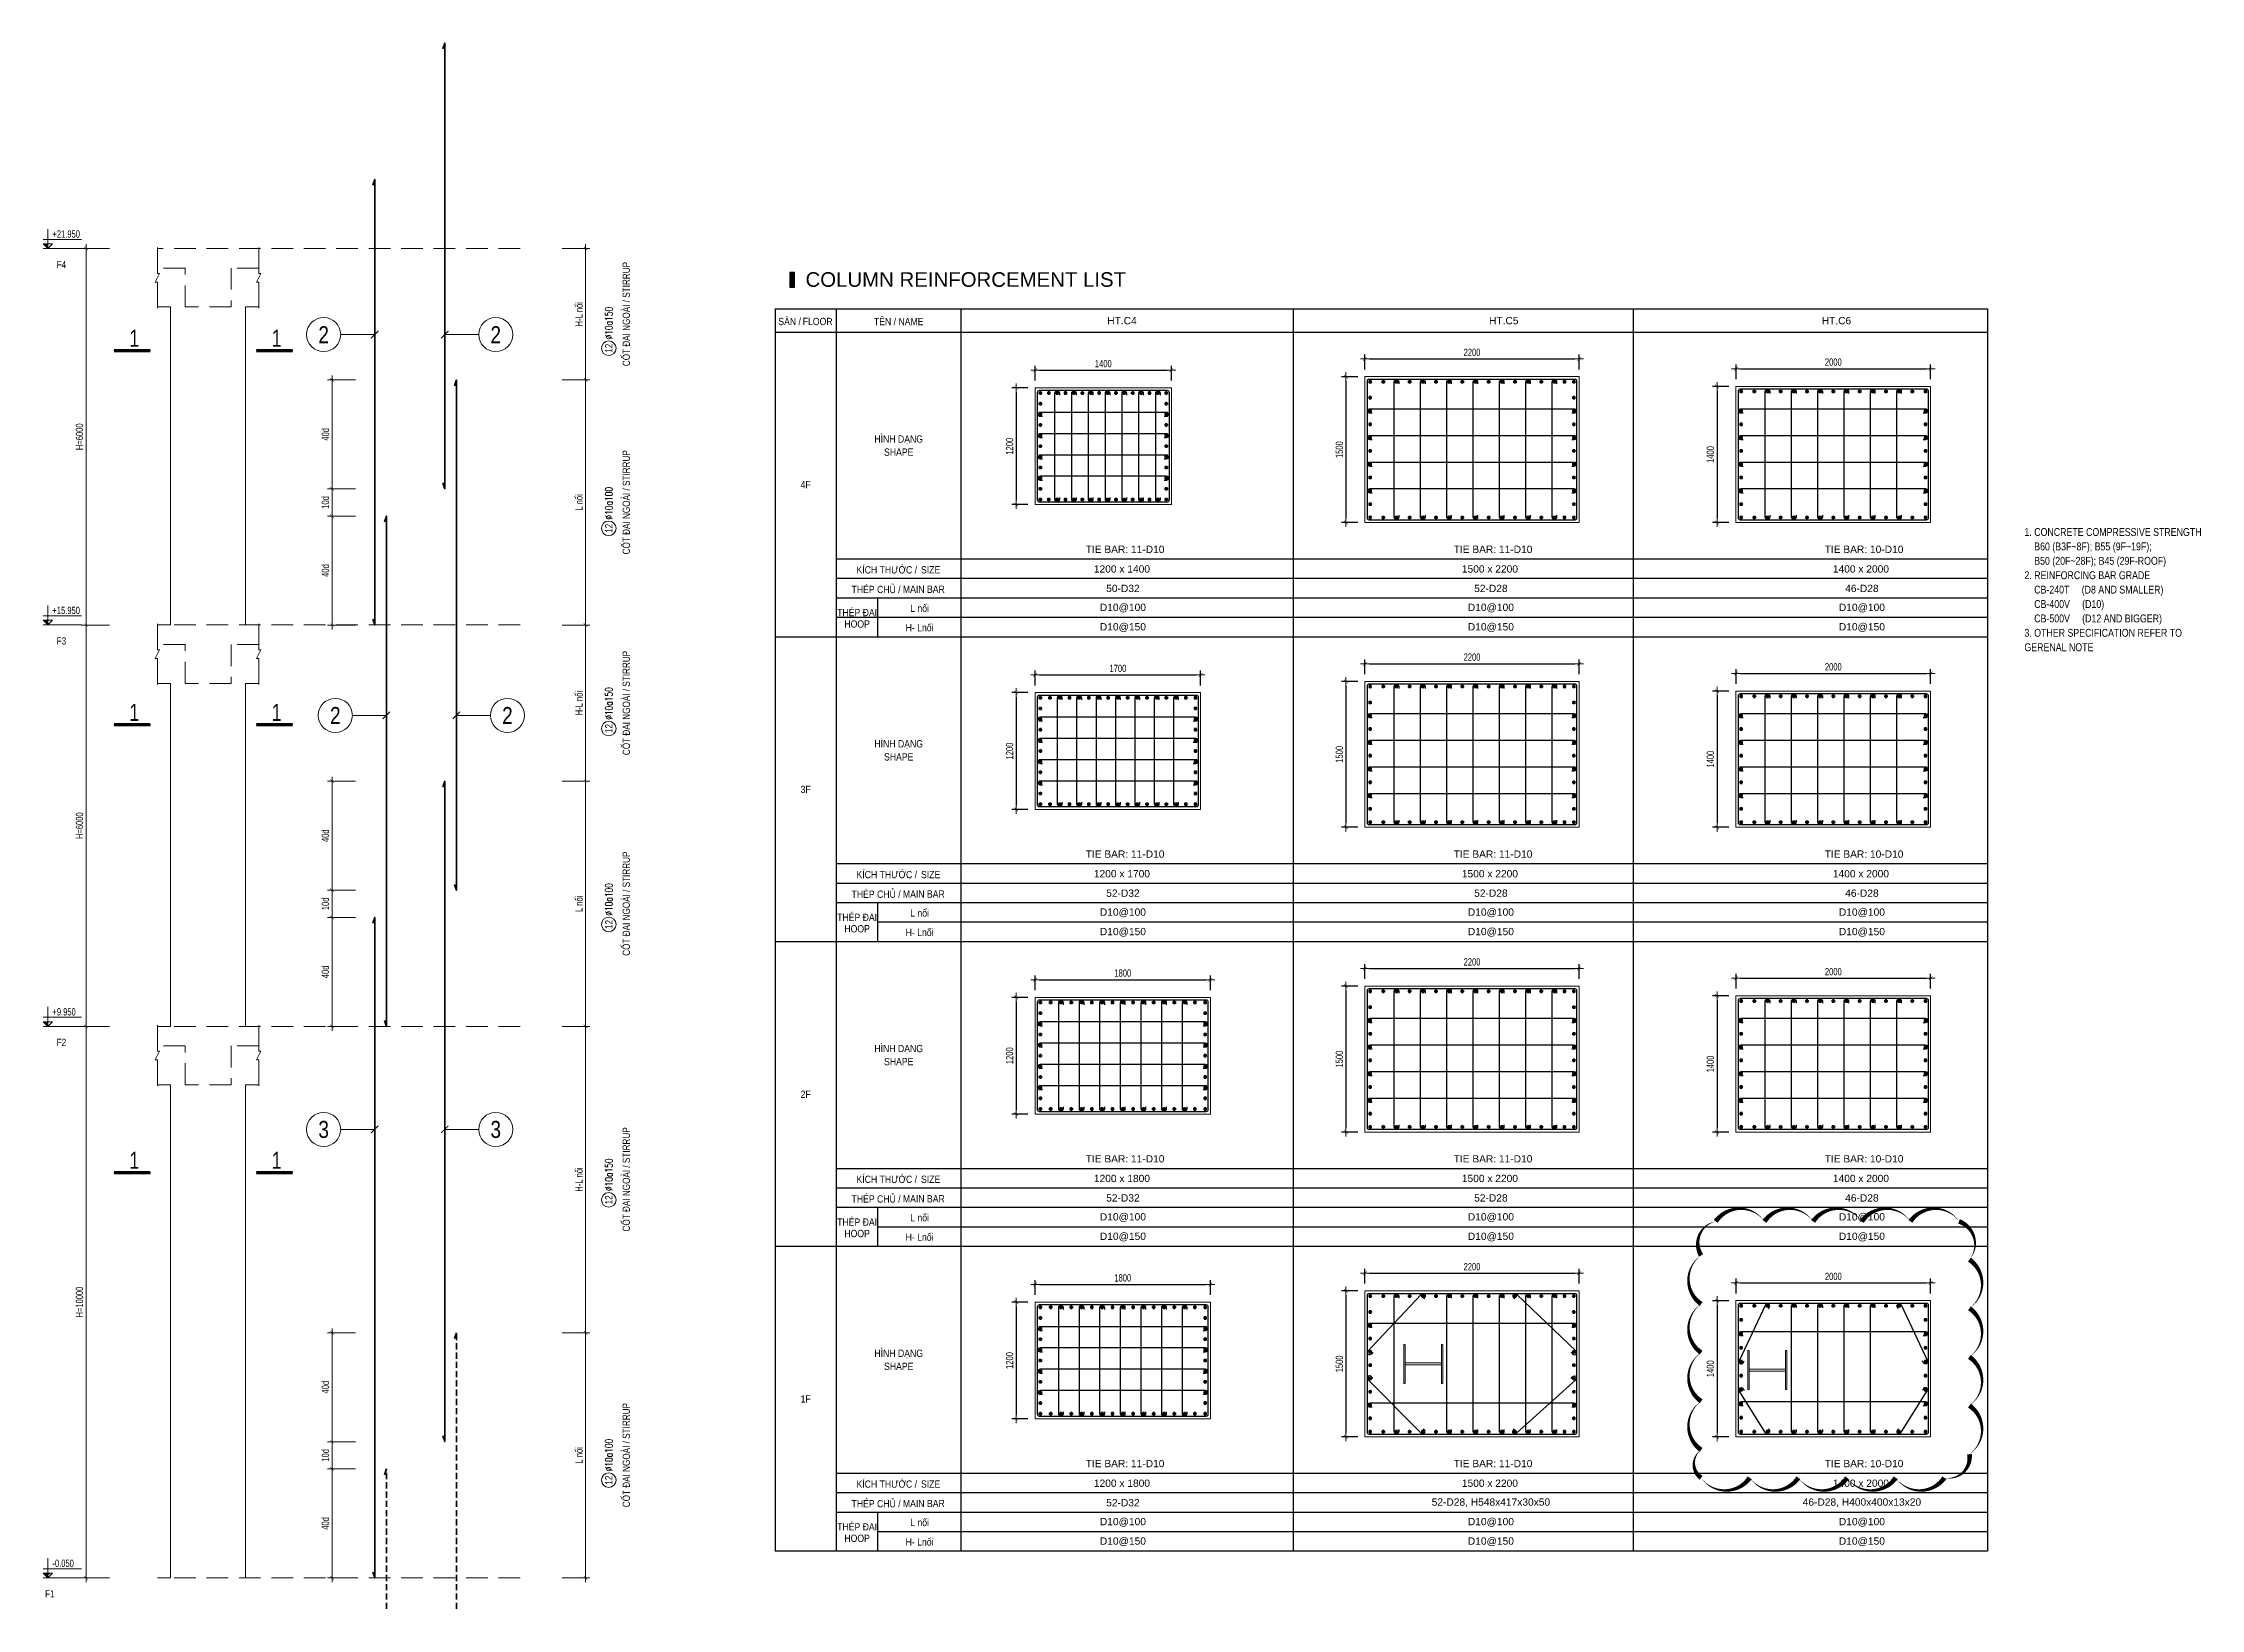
# Model space of a CAD drawing. Header units: millimetres. Extents: x 556513 to 603917, y 79551 to 95646.
# Drawn here: x 581743 to 603917, y 79551 to 95646 of the extents above; entities that cross this region are included whole.
import ezdxf
from ezdxf.enums import TextEntityAlignment as Align

# ---------------------------------------------------------------- set-up
doc = ezdxf.new("R2010")
doc.units = ezdxf.units.MM
doc.linetypes.add('HIDDEN', pattern=[9.525, 6.35, -3.175])
doc.linetypes.add('HIDDEN2', pattern=[4.7625, 3.175, -1.5875])
doc.layers.get('0').update_dxf_attribs({"lineweight": 20})
doc.layers.get('Defpoints').update_dxf_attribs({"color": 151, "lineweight": 9})
for name, color, linetype in [('2', 2, 'Continuous'), ('TIT1', 3, 'Continuous'), ('TXT', 3, 'Continuous')]:
    doc.layers.add(name, color=color, linetype=linetype)
for name, color, linetype, lineweight in [('kata_thep chu', 4, 'Continuous', 35), ('NDC_S_ANNO', 7, 'Continuous', 20), ('NDC_S_BREAK-LINE', 1, 'Continuous', 15), ('NDC_S_CONTINUOUS', 3, 'Continuous', 20), ('NDC_S_DIM', 1, 'Continuous', 15), ('NDC_S_HIDDEN', 8, 'HIDDEN2', 13), ('NDC_S_LEADER', 1, 'Continuous', 15), ('NDC_S_REBAR', 4, 'Continuous', 35), ('NDC_S_SYMBOL', 1, 'Continuous', 15), ('NDC_S_TEXT SYMBOL', 7, 'Continuous', 20), ('NDC_S_THIN LINE', 8, 'Continuous', 9), ('NDC_S_VN TEXT', 7, 'Continuous', 20)]:
    doc.layers.add(name, color=color, linetype=linetype, lineweight=lineweight)
doc.styles.add('ARIAL', font='arial.ttf', dxfattribs={"width": 0.8})
doc.styles.add('NDC_ANNO', font='', dxfattribs={"width": 0.8})
doc.styles.add('NDC_ARIAL', font='arial.ttf', dxfattribs={"width": 0.85})
doc.styles.add('NDC_DIM', font='', dxfattribs={"width": 0.75})
doc.styles.add('NDC_EN TXT', font='romans.shx', dxfattribs={"width": 0.8})
doc.styles.add('NDC_VIE TXT', font='arial.ttf', dxfattribs={"width": 0.8})
doc.styles.get('NDC_ANNO').set_extended_font_data('Dotum')
doc.styles.get('NDC_DIM').set_extended_font_data('Dotum')
doc.dimstyles.new('NDC_dim_30', dxfattribs={"dimscale": 30, "dimtxt": 2.5, "dimasz": 1.5, "dimexe": 1.5, "dimexo": 2.5, "dimgap": 1, "dimtad": 1, "dimdec": 0, "dimzin": 0, "dimdsep": 46, "dimtxsty": 'NDC_DIM', "dimblk": 'DIMMARK', "dimcen": 0.09, "dimdle": 1.2, "dimclrd": 1, "dimclre": 1, "dimclrt": 3, "dimadec": 0, "dimazin": 0, "dimtfac": 1, "dimtdec": 0, "dimtix": 1, "dimtofl": 0, "dimtmove": 0, "dimatfit": 3, "dimfxl": 8, "dimfxlon": 1, "dimtolj": 1, "dimtzin": 0, "dimarcsym": 0})
doc.dimstyles.new('NDC_dim_75', dxfattribs={"dimscale": 75, "dimtxt": 2.5, "dimasz": 1.5, "dimexe": 1.5, "dimexo": 2.5, "dimgap": 1, "dimtad": 1, "dimdec": 0, "dimzin": 0, "dimdsep": 46, "dimtxsty": 'NDC_DIM', "dimblk": 'DIMMARK', "dimcen": 0.09, "dimdle": 1.2, "dimclrd": 1, "dimclre": 1, "dimclrt": 3, "dimadec": 0, "dimazin": 0, "dimtfac": 1, "dimtdec": 0, "dimtix": 1, "dimtofl": 0, "dimtmove": 0, "dimatfit": 3, "dimfxl": 8, "dimfxlon": 1, "dimtolj": 1, "dimtzin": 0, "dimarcsym": 0})

msp = doc.modelspace()

# ---------------------------------------------------------------- texts
at = {"layer": 'NDC_S_VN TEXT', "style": 'NDC_ARIAL', "width": 0.85}
for s, p in [('SÀN /', (589414, 92793.6)), ('HÌNH DẠNG', (590535.3, 91577.9)), ('KÍCH THƯỚC /', (590412.9, 90240.9)), ('THÉP CHỦ /', (590302.8, 90040.9)), ('THÉP ĐAI', (590108, 89802)), ('HÌNH DẠNG', (590535.3, 88445.2)), ('KÍCH THƯỚC /', (590412.9, 87108.2)), ('THÉP CHỦ /', (590302.8, 86908.2)), ('THÉP ĐAI', (590108, 86669.3)), ('HÌNH DẠNG', (590535.3, 85312.5)), ('THÉP CHỦ /', (590302.8, 83775.5)), ('KÍCH THƯỚC /', (590412.9, 83975.5)), ('THÉP ĐAI', (590108, 83536.6)), ('HÌNH DẠNG', (590535.3, 82179.8)), ('KÍCH THƯỚC /', (590412.9, 80842.8)), ('THÉP CHỦ /', (590302.8, 80642.8)), ('THÉP ĐAI', (590108, 80403.9))]:
    msp.add_text(s, height=75, dxfattribs=at).set_placement(p, align=Align.MIDDLE)
at = {"layer": 'TIT1', "style": 'NDC_ARIAL', "width": 0.85}
for s, p in [('FLOOR', (589702.5, 92784.8)), ('TÊN / NAME', (590535.3, 92793.6)), ('SHAPE', (590535.3, 91441.7)), ('4F', (589579.3, 91107.3)), ('SIZE', (590863.3, 90232.1)), ('MAIN BAR', (590793.7, 90032.1)), ('L nối', (590749.9, 89840.9)), ('HOOP', (590108, 89674.7)), ('H- Lnối', (590749.9, 89640.9)), ('SHAPE', (590535.3, 88309)), ('3F', (589579.3, 87974.6)), ('MAIN BAR', (590793.7, 86899.4)), ('SIZE', (590863.3, 87099.4)), ('L nối', (590749.9, 86708.2)), ('HOOP', (590108, 86542)), ('H- Lnối', (590749.9, 86508.2)), ('SHAPE', (590535.3, 85176.3)), ('2F', (589579.3, 84841.9)), ('SIZE', (590863.3, 83966.7)), ('MAIN BAR', (590793.7, 83766.7)), ('L nối', (590749.9, 83575.5)), ('HOOP', (590108, 83409.3)), ('H- Lnối', (590749.9, 83375.5)), ('SHAPE', (590535.3, 82043.6)), ('1F', (589579.3, 81709.2)), ('SIZE', (590863.3, 80834)), ('MAIN BAR', (590793.7, 80634)), ('HOOP', (590108, 80276.6)), ('H- Lnối', (590749.9, 80242.8)), ('L nối', (590749.9, 80442.8))]:
    msp.add_text(s, height=75, dxfattribs=at).set_placement(p, align=Align.MIDDLE)
at = {"layer": 'TIT1', "color": 2, "style": 'NDC_ARIAL'}
for s, p in [('HT.C4', (592830.1, 92793.6)), ('HT.C5', (596753.1, 92793.6)), ('HT.C6', (600172.3, 92793.6))]:
    msp.add_text(s, height=75, dxfattribs=at).set_placement(p, align=Align.MIDDLE)
at = {"layer": 'TIT1', "style": 'NDC_ARIAL'}
for s, p in [('TIE BAR: 11-D10', (592861.3, 90442.6)), ('TIE BAR: 11-D10', (596642.9, 90442.6)), ('TIE BAR: 10-D10', (600455.7, 90442.6)), ('1200 x 1400', (592829.5, 90240.7)), ('1500 x 2200', (596611.1, 90240.7)), ('1400 x 2000', (600423.8, 90240.7)), ('50-D32', (592839.6, 90040.7)), ('52-D28', (596621.2, 90040.7)), ('46-D28', (600433.9, 90040.7)), ('D10@100', (592839.6, 89840.7)), ('D10@100', (596621.2, 89840.7)), ('D10@100', (600433.9, 89840.7)), ('D10@150', (592839.6, 89640.7)), ('D10@150', (596621.2, 89640.7)), ('D10@150', (600433.9, 89640.7)), ('TIE BAR: 11-D10', (592861.3, 87309.9)), ('1200 x 1700', (592829.5, 87108)), ('TIE BAR: 11-D10', (596642.9, 87309.9)), ('1500 x 2200', (596611.1, 87108)), ('TIE BAR: 10-D10', (600455.7, 87309.9)), ('1400 x 2000', (600423.8, 87108)), ('52-D32', (592839.6, 86908)), ('52-D28', (596621.2, 86908)), ('46-D28', (600433.9, 86908)), ('D10@100', (592839.6, 86708)), ('D10@100', (596621.2, 86708)), ('D10@100', (600433.9, 86708)), ('D10@150', (592839.6, 86508)), ('D10@150', (596621.2, 86508)), ('D10@150', (600433.9, 86508)), ('TIE BAR: 11-D10', (592861.3, 84177.2)), ('TIE BAR: 11-D10', (596642.9, 84177.2)), ('TIE BAR: 10-D10', (600455.7, 84177.2)), ('1200 x 1800', (592829.5, 83975.3)), ('1500 x 2200', (596611.1, 83975.3)), ('1400 x 2000', (600423.8, 83975.3)), ('D10@100', (592839.6, 83575.3)), ('52-D32', (592839.6, 83775.3)), ('D10@100', (596621.2, 83575.3)), ('52-D28', (596621.2, 83775.3)), ('D10@100', (600433.9, 83575.3)), ('46-D28', (600433.9, 83775.3)), ('D10@150', (592839.6, 83375.3)), ('D10@150', (596621.2, 83375.3)), ('D10@150', (600433.9, 83375.3)), ('TIE BAR: 11-D10', (592861.3, 81044.5)), ('TIE BAR: 11-D10', (596642.9, 81044.5)), ('TIE BAR: 10-D10', (600455.7, 81044.5)), ('1200 x 1800', (592829.5, 80842.6)), ('1500 x 2200', (596611.1, 80842.6)), ('1400 x 2000', (600423.8, 80842.6)), ('52-D32', (592839.6, 80642.6)), ('52-D28, H548x417x30x50', (596621.2, 80642.6)), ('46-D28, H400x400x13x20', (600433.9, 80642.6)), ('D10@100', (592839.6, 80442.6)), ('D10@150', (592839.6, 80242.6)), ('D10@100', (596621.2, 80442.6)), ('D10@150', (596621.2, 80242.6)), ('D10@100', (600433.9, 80442.6)), ('D10@150', (600433.9, 80242.6))]:
    msp.add_text(s, height=75, dxfattribs=at).set_placement(p, align=Align.MIDDLE)
at = {"layer": 'TXT', "color": 3, "style": 'ARIAL'}
msp.add_text('COLUMN REINFORCEMENT LIST', height=150, dxfattribs=at).set_placement((589577.5, 93141))

# ---------------------------------------------------------------- blocks, each defined once
blk = doc.blocks.new('DIMMARK')
at = {"layer": 'NDC_S_DIM', "color": 1}
blk.add_line((-1.5, 0), (1, 0), dxfattribs=at)
at = {"layer": 'NDC_S_DIM', "color": 2, "const_width": 0.1}
blk.add_lwpolyline([(-0.42, -0.42), (0.42, 0.42)], dxfattribs=at)
blk = doc.blocks.new('*D33')
at = {"layer": 'Defpoints', "color": 0, "ltscale": 40, "transparency": 16777216}
for p in [(593338, 92284), (591938, 92102), (593338, 92102)]:
    blk.add_point(p, dxfattribs=at)
at = {"layer": 'NDC_S_DIM', "color": 1, "lineweight": -2, "ltscale": 40, "transparency": 16777216}
for p, q in [((591938, 92177), (591938, 92329)), ((591983, 92284), (593293, 92284)), ((593338, 92177), (593338, 92329))]:
    blk.add_line(p, q, dxfattribs=at)
at = {"layer": 'NDC_S_DIM', "color": 1, "lineweight": -2, "ltscale": 40, "transparency": 16777216, "xscale": 45, "yscale": 45, "zscale": 45, "rotation": 180}
blk.add_blockref('DIMMARK', (591938, 92284), dxfattribs=at)
at = {"layer": 'NDC_S_DIM', "color": 1, "lineweight": -2, "ltscale": 40, "transparency": 16777216, "xscale": 45, "yscale": 45, "zscale": 45}
blk.add_blockref('DIMMARK', (593338, 92284), dxfattribs=at)
at = {"layer": 'NDC_S_DIM', "color": 3, "ltscale": 40, "transparency": 16777216, "insert": (592638, 92351), "char_height": 75, "attachment_point": 5, "style": 'NDC_DIM'}
blk.add_mtext('\\A1;1400', dxfattribs=at)
blk = doc.blocks.new('*D34')
at = {"layer": 'Defpoints', "color": 0, "ltscale": 40, "transparency": 16777216}
for p in [(591938, 92102), (591743, 90902), (591938, 90902)]:
    blk.add_point(p, dxfattribs=at)
at = {"layer": 'NDC_S_DIM', "color": 1, "lineweight": -2, "ltscale": 40, "transparency": 16777216}
for p, q in [((591863, 92102), (591698, 92102)), ((591743, 92057), (591743, 90947)), ((591863, 90902), (591698, 90902))]:
    blk.add_line(p, q, dxfattribs=at)
at = {"layer": 'NDC_S_DIM', "color": 1, "lineweight": -2, "ltscale": 40, "transparency": 16777216, "xscale": 45, "yscale": 45, "zscale": 45}
for p, rotation in [((591743, 92102), 90), ((591743, 90902), 270)]:
    blk.add_blockref('DIMMARK', p, dxfattribs=dict(at, rotation=rotation))
at = {"layer": 'NDC_S_DIM', "color": 3, "ltscale": 40, "transparency": 16777216, "insert": (591675, 91502), "char_height": 75, "attachment_point": 5, "rotation": 90, "style": 'NDC_DIM'}
blk.add_mtext('\\A1;1200', dxfattribs=at)
blk = doc.blocks.new('kata_block_THEP')
at = {"layer": 'NDC_S_REBAR', "color": 0}
for p, q in [((-0.5, 0), (0.5, 0)), ((-0.35, 0.35), (0.35, -0.35)), ((0.35, 0.35), (-0.35, -0.35)), ((0, 0.5), (0, -0.5))]:
    blk.add_line(p, q, dxfattribs=at)
at = {"layer": 'NDC_S_REBAR', "color": 0, "const_width": 0.0833}
blk.add_lwpolyline([(-0.5, 0, 1), (0.5, 0, 1), (-0.5, 0, 1)], format="xyb", dxfattribs=at)
blk = doc.blocks.new('*D35')
at = {"layer": 'Defpoints', "color": 0, "ltscale": 40, "transparency": 16777216}
for p in [(593738, 82886), (591938, 82704), (593738, 82704)]:
    blk.add_point(p, dxfattribs=at)
at = {"layer": 'NDC_S_DIM', "color": 1, "lineweight": -2, "ltscale": 40, "transparency": 16777216}
for p, q in [((591938, 82779), (591938, 82931)), ((593738, 82779), (593738, 82931)), ((591983, 82886), (593693, 82886))]:
    blk.add_line(p, q, dxfattribs=at)
at = {"layer": 'NDC_S_DIM', "color": 1, "lineweight": -2, "ltscale": 40, "transparency": 16777216, "xscale": 45, "yscale": 45, "zscale": 45, "rotation": 180}
blk.add_blockref('DIMMARK', (591938, 82886), dxfattribs=at)
at = {"layer": 'NDC_S_DIM', "color": 1, "lineweight": -2, "ltscale": 40, "transparency": 16777216, "xscale": 45, "yscale": 45, "zscale": 45}
blk.add_blockref('DIMMARK', (593738, 82886), dxfattribs=at)
at = {"layer": 'NDC_S_DIM', "color": 3, "ltscale": 40, "transparency": 16777216, "insert": (592838, 82953), "char_height": 75, "attachment_point": 5, "style": 'NDC_DIM'}
blk.add_mtext('\\A1;1800', dxfattribs=at)
blk = doc.blocks.new('*D36')
at = {"layer": 'Defpoints', "color": 0, "ltscale": 40, "transparency": 16777216}
for p in [(591938, 82704), (591743, 81504), (591938, 81504)]:
    blk.add_point(p, dxfattribs=at)
at = {"layer": 'NDC_S_DIM', "color": 1, "lineweight": -2, "ltscale": 40, "transparency": 16777216}
for p, q in [((591863, 82704), (591698, 82704)), ((591743, 82659), (591743, 81549)), ((591863, 81504), (591698, 81504))]:
    blk.add_line(p, q, dxfattribs=at)
at = {"layer": 'NDC_S_DIM', "color": 1, "lineweight": -2, "ltscale": 40, "transparency": 16777216, "xscale": 45, "yscale": 45, "zscale": 45}
for p, rotation in [((591743, 82704), 90), ((591743, 81504), 270)]:
    blk.add_blockref('DIMMARK', p, dxfattribs=dict(at, rotation=rotation))
at = {"layer": 'NDC_S_DIM', "color": 3, "ltscale": 40, "transparency": 16777216, "insert": (591675, 82104), "char_height": 75, "attachment_point": 5, "rotation": 90, "style": 'NDC_DIM'}
blk.add_mtext('\\A1;1200', dxfattribs=at)
blk = doc.blocks.new('*D37')
at = {"layer": 'Defpoints', "color": 0, "ltscale": 40, "transparency": 16777216}
for p in [(591938, 85837), (593738, 86018), (593738, 85837)]:
    blk.add_point(p, dxfattribs=at)
at = {"layer": 'NDC_S_DIM', "color": 1, "lineweight": -2, "ltscale": 40, "transparency": 16777216}
for p, q in [((591938, 85912), (591938, 86063)), ((593738, 85912), (593738, 86063)), ((591983, 86018), (593693, 86018))]:
    blk.add_line(p, q, dxfattribs=at)
at = {"layer": 'NDC_S_DIM', "color": 1, "lineweight": -2, "ltscale": 40, "transparency": 16777216, "xscale": 45, "yscale": 45, "zscale": 45, "rotation": 180}
blk.add_blockref('DIMMARK', (591938, 86018), dxfattribs=at)
at = {"layer": 'NDC_S_DIM', "color": 1, "lineweight": -2, "ltscale": 40, "transparency": 16777216, "xscale": 45, "yscale": 45, "zscale": 45}
blk.add_blockref('DIMMARK', (593738, 86018), dxfattribs=at)
at = {"layer": 'NDC_S_DIM', "color": 3, "ltscale": 40, "transparency": 16777216, "insert": (592838, 86086), "char_height": 75, "attachment_point": 5, "style": 'NDC_DIM'}
blk.add_mtext('\\A1;1800', dxfattribs=at)
blk = doc.blocks.new('*D38')
at = {"layer": 'Defpoints', "color": 0, "ltscale": 40, "transparency": 16777216}
for p in [(591938, 85837), (591743, 84637), (591938, 84637)]:
    blk.add_point(p, dxfattribs=at)
at = {"layer": 'NDC_S_DIM', "color": 1, "lineweight": -2, "ltscale": 40, "transparency": 16777216}
for p, q in [((591863, 85837), (591698, 85837)), ((591743, 85792), (591743, 84682)), ((591863, 84637), (591698, 84637))]:
    blk.add_line(p, q, dxfattribs=at)
at = {"layer": 'NDC_S_DIM', "color": 1, "lineweight": -2, "ltscale": 40, "transparency": 16777216, "xscale": 45, "yscale": 45, "zscale": 45}
for p, rotation in [((591743, 85837), 90), ((591743, 84637), 270)]:
    blk.add_blockref('DIMMARK', p, dxfattribs=dict(at, rotation=rotation))
at = {"layer": 'NDC_S_DIM', "color": 3, "ltscale": 40, "transparency": 16777216, "insert": (591675, 85237), "char_height": 75, "attachment_point": 5, "rotation": 90, "style": 'NDC_DIM'}
blk.add_mtext('\\A1;1200', dxfattribs=at)
blk = doc.blocks.new('*D31')
at = {"layer": 'Defpoints', "color": 0, "ltscale": 40, "transparency": 16777216}
for p in [(593638, 89151), (591938, 88969), (593638, 88969)]:
    blk.add_point(p, dxfattribs=at)
at = {"layer": 'NDC_S_DIM', "color": 1, "lineweight": -2, "ltscale": 40, "transparency": 16777216}
for p, q in [((591938, 89044), (591938, 89196)), ((591983, 89151), (593593, 89151)), ((593638, 89044), (593638, 89196))]:
    blk.add_line(p, q, dxfattribs=at)
at = {"layer": 'NDC_S_DIM', "color": 1, "lineweight": -2, "ltscale": 40, "transparency": 16777216, "xscale": 45, "yscale": 45, "zscale": 45, "rotation": 180}
blk.add_blockref('DIMMARK', (591938, 89151), dxfattribs=at)
at = {"layer": 'NDC_S_DIM', "color": 1, "lineweight": -2, "ltscale": 40, "transparency": 16777216, "xscale": 45, "yscale": 45, "zscale": 45}
blk.add_blockref('DIMMARK', (593638, 89151), dxfattribs=at)
at = {"layer": 'NDC_S_DIM', "color": 3, "ltscale": 40, "transparency": 16777216, "insert": (592788, 89218), "char_height": 75, "attachment_point": 5, "style": 'NDC_DIM'}
blk.add_mtext('\\A1;1700', dxfattribs=at)
blk = doc.blocks.new('*D32')
at = {"layer": 'Defpoints', "color": 0, "ltscale": 40, "transparency": 16777216}
for p in [(591938, 88969), (591743, 87769), (591938, 87769)]:
    blk.add_point(p, dxfattribs=at)
at = {"layer": 'NDC_S_DIM', "color": 1, "lineweight": -2, "ltscale": 40, "transparency": 16777216}
for p, q in [((591863, 88969), (591698, 88969)), ((591743, 88924), (591743, 87814)), ((591863, 87769), (591698, 87769))]:
    blk.add_line(p, q, dxfattribs=at)
at = {"layer": 'NDC_S_DIM', "color": 1, "lineweight": -2, "ltscale": 40, "transparency": 16777216, "xscale": 45, "yscale": 45, "zscale": 45}
for p, rotation in [((591743, 88969), 90), ((591743, 87769), 270)]:
    blk.add_blockref('DIMMARK', p, dxfattribs=dict(at, rotation=rotation))
at = {"layer": 'NDC_S_DIM', "color": 3, "ltscale": 40, "transparency": 16777216, "insert": (591675, 88369), "char_height": 75, "attachment_point": 5, "rotation": 90, "style": 'NDC_DIM'}
blk.add_mtext('\\A1;1200', dxfattribs=at)
blk = doc.blocks.new('GN')
at = {"layer": 'TIT1', "insert": (0, 0), "char_height": 81, "width": 1996.3, "attachment_point": 1, "line_spacing_factor": 1.096296, "style": 'ARIAL'}
blk.add_mtext('\\A1;1. CONCRETE COMPRESSIVE STRENGTH\\P    B60 (B3F~8F); B55 (9F~19F);\\P    B50 (20F~28F); B45 (29F-ROOF)\\P2. REINFORCING BAR GRADE\\P    CB-240T     (D8 AND SMALLER)\\P    CB-400V     (D10)\\P    CB-500V     (D12 AND BIGGER)\\P3. OTHER SPECIFICATION REFER TO GERENAL NOTE ', dxfattribs=at)
blk = doc.blocks.new('*D39')
at = {"layer": 'Defpoints', "color": 0, "ltscale": 40, "transparency": 16777216}
for p in [(597527, 83001), (595327, 82819), (597527, 82819)]:
    blk.add_point(p, dxfattribs=at)
at = {"layer": 'NDC_S_DIM', "color": 1, "lineweight": -2, "ltscale": 40, "transparency": 16777216}
for p, q in [((595327, 82894), (595327, 83046)), ((595372, 83001), (597482, 83001)), ((597527, 82894), (597527, 83046))]:
    blk.add_line(p, q, dxfattribs=at)
at = {"layer": 'NDC_S_DIM', "color": 1, "lineweight": -2, "ltscale": 40, "transparency": 16777216, "xscale": 45, "yscale": 45, "zscale": 45, "rotation": 180}
blk.add_blockref('DIMMARK', (595327, 83001), dxfattribs=at)
at = {"layer": 'NDC_S_DIM', "color": 1, "lineweight": -2, "ltscale": 40, "transparency": 16777216, "xscale": 45, "yscale": 45, "zscale": 45}
blk.add_blockref('DIMMARK', (597527, 83001), dxfattribs=at)
at = {"layer": 'NDC_S_DIM', "color": 3, "ltscale": 40, "transparency": 16777216, "insert": (596427, 83068), "char_height": 75, "attachment_point": 5, "style": 'NDC_DIM'}
blk.add_mtext('\\A1;2200', dxfattribs=at)
blk = doc.blocks.new('*D40')
at = {"layer": 'Defpoints', "color": 0, "ltscale": 40, "transparency": 16777216}
for p in [(595327, 82819), (595132, 81319), (595327, 81319)]:
    blk.add_point(p, dxfattribs=at)
at = {"layer": 'NDC_S_DIM', "color": 1, "lineweight": -2, "ltscale": 40, "transparency": 16777216}
for p, q in [((595252, 82819), (595087, 82819)), ((595132, 82774), (595132, 81364)), ((595252, 81319), (595087, 81319))]:
    blk.add_line(p, q, dxfattribs=at)
at = {"layer": 'NDC_S_DIM', "color": 1, "lineweight": -2, "ltscale": 40, "transparency": 16777216, "xscale": 45, "yscale": 45, "zscale": 45}
for p, rotation in [((595132, 82819), 90), ((595132, 81319), 270)]:
    blk.add_blockref('DIMMARK', p, dxfattribs=dict(at, rotation=rotation))
at = {"layer": 'NDC_S_DIM', "color": 3, "ltscale": 40, "transparency": 16777216, "insert": (595064, 82069), "char_height": 75, "attachment_point": 5, "rotation": 90, "style": 'NDC_DIM'}
blk.add_mtext('\\A1;1500', dxfattribs=at)
blk = doc.blocks.new('*D41')
at = {"layer": 'Defpoints', "color": 0, "ltscale": 40, "transparency": 16777216}
for p in [(599140, 85852), (601140, 86034), (601140, 85852)]:
    blk.add_point(p, dxfattribs=at)
at = {"layer": 'NDC_S_DIM', "color": 1, "lineweight": -2, "ltscale": 40, "transparency": 16777216}
for p, q in [((599140, 85927), (599140, 86079)), ((601140, 85927), (601140, 86079)), ((599185, 86034), (601095, 86034))]:
    blk.add_line(p, q, dxfattribs=at)
at = {"layer": 'NDC_S_DIM', "color": 1, "lineweight": -2, "ltscale": 40, "transparency": 16777216, "xscale": 45, "yscale": 45, "zscale": 45, "rotation": 180}
blk.add_blockref('DIMMARK', (599140, 86034), dxfattribs=at)
at = {"layer": 'NDC_S_DIM', "color": 1, "lineweight": -2, "ltscale": 40, "transparency": 16777216, "xscale": 45, "yscale": 45, "zscale": 45}
blk.add_blockref('DIMMARK', (601140, 86034), dxfattribs=at)
at = {"layer": 'NDC_S_DIM', "color": 3, "ltscale": 40, "transparency": 16777216, "insert": (600140, 86101), "char_height": 75, "attachment_point": 5, "style": 'NDC_DIM'}
blk.add_mtext('\\A1;2000', dxfattribs=at)
blk = doc.blocks.new('*D42')
at = {"layer": 'Defpoints', "color": 0, "ltscale": 40, "transparency": 16777216}
for p in [(599140, 85852), (598945, 84452), (599140, 84452)]:
    blk.add_point(p, dxfattribs=at)
at = {"layer": 'NDC_S_DIM', "color": 1, "lineweight": -2, "ltscale": 40, "transparency": 16777216}
for p, q in [((599065, 85852), (598900, 85852)), ((598945, 85807), (598945, 84497)), ((599065, 84452), (598900, 84452))]:
    blk.add_line(p, q, dxfattribs=at)
at = {"layer": 'NDC_S_DIM', "color": 1, "lineweight": -2, "ltscale": 40, "transparency": 16777216, "xscale": 45, "yscale": 45, "zscale": 45}
for p, rotation in [((598945, 85852), 90), ((598945, 84452), 270)]:
    blk.add_blockref('DIMMARK', p, dxfattribs=dict(at, rotation=rotation))
at = {"layer": 'NDC_S_DIM', "color": 3, "ltscale": 40, "transparency": 16777216, "insert": (598877, 85152), "char_height": 75, "attachment_point": 5, "rotation": 90, "style": 'NDC_DIM'}
blk.add_mtext('\\A1;1400', dxfattribs=at)
blk = doc.blocks.new('*D43')
at = {"layer": 'Defpoints', "color": 0, "ltscale": 40, "transparency": 16777216}
for p in [(599140, 82719), (601140, 82901), (601140, 82719)]:
    blk.add_point(p, dxfattribs=at)
at = {"layer": 'NDC_S_DIM', "color": 1, "lineweight": -2, "ltscale": 40, "transparency": 16777216}
for p, q in [((599140, 82794), (599140, 82946)), ((601140, 82794), (601140, 82946)), ((599185, 82901), (601095, 82901))]:
    blk.add_line(p, q, dxfattribs=at)
at = {"layer": 'NDC_S_DIM', "color": 1, "lineweight": -2, "ltscale": 40, "transparency": 16777216, "xscale": 45, "yscale": 45, "zscale": 45, "rotation": 180}
blk.add_blockref('DIMMARK', (599140, 82901), dxfattribs=at)
at = {"layer": 'NDC_S_DIM', "color": 1, "lineweight": -2, "ltscale": 40, "transparency": 16777216, "xscale": 45, "yscale": 45, "zscale": 45}
blk.add_blockref('DIMMARK', (601140, 82901), dxfattribs=at)
at = {"layer": 'NDC_S_DIM', "color": 3, "ltscale": 40, "transparency": 16777216, "insert": (600140, 82968), "char_height": 75, "attachment_point": 5, "style": 'NDC_DIM'}
blk.add_mtext('\\A1;2000', dxfattribs=at)
blk = doc.blocks.new('*D44')
at = {"layer": 'Defpoints', "color": 0, "ltscale": 40, "transparency": 16777216}
for p in [(599140, 82719), (598945, 81319), (599140, 81319)]:
    blk.add_point(p, dxfattribs=at)
at = {"layer": 'NDC_S_DIM', "color": 1, "lineweight": -2, "ltscale": 40, "transparency": 16777216}
for p, q in [((599065, 82719), (598900, 82719)), ((598945, 82674), (598945, 81364)), ((599065, 81319), (598900, 81319))]:
    blk.add_line(p, q, dxfattribs=at)
at = {"layer": 'NDC_S_DIM', "color": 1, "lineweight": -2, "ltscale": 40, "transparency": 16777216, "xscale": 45, "yscale": 45, "zscale": 45}
for p, rotation in [((598945, 82719), 90), ((598945, 81319), 270)]:
    blk.add_blockref('DIMMARK', p, dxfattribs=dict(at, rotation=rotation))
at = {"layer": 'NDC_S_DIM', "color": 3, "ltscale": 40, "transparency": 16777216, "insert": (598877, 82019), "char_height": 75, "attachment_point": 5, "rotation": 90, "style": 'NDC_DIM'}
blk.add_mtext('\\A1;1400', dxfattribs=at)
blk = doc.blocks.new('*D45')
at = {"layer": 'Defpoints', "color": 0, "ltscale": 40, "transparency": 16777216}
for p in [(601140, 89166), (599140, 88985), (601140, 88985)]:
    blk.add_point(p, dxfattribs=at)
at = {"layer": 'NDC_S_DIM', "color": 1, "lineweight": -2, "ltscale": 40, "transparency": 16777216}
for p, q in [((599140, 89060), (599140, 89211)), ((599185, 89166), (601095, 89166)), ((601140, 89060), (601140, 89211))]:
    blk.add_line(p, q, dxfattribs=at)
at = {"layer": 'NDC_S_DIM', "color": 1, "lineweight": -2, "ltscale": 40, "transparency": 16777216, "xscale": 45, "yscale": 45, "zscale": 45, "rotation": 180}
blk.add_blockref('DIMMARK', (599140, 89166), dxfattribs=at)
at = {"layer": 'NDC_S_DIM', "color": 1, "lineweight": -2, "ltscale": 40, "transparency": 16777216, "xscale": 45, "yscale": 45, "zscale": 45}
blk.add_blockref('DIMMARK', (601140, 89166), dxfattribs=at)
at = {"layer": 'NDC_S_DIM', "color": 3, "ltscale": 40, "transparency": 16777216, "insert": (600140, 89234), "char_height": 75, "attachment_point": 5, "style": 'NDC_DIM'}
blk.add_mtext('\\A1;2000', dxfattribs=at)
blk = doc.blocks.new('*D46')
at = {"layer": 'Defpoints', "color": 0, "ltscale": 40, "transparency": 16777216}
for p in [(599140, 88985), (598945, 87585), (599140, 87585)]:
    blk.add_point(p, dxfattribs=at)
at = {"layer": 'NDC_S_DIM', "color": 1, "lineweight": -2, "ltscale": 40, "transparency": 16777216}
for p, q in [((599065, 88985), (598900, 88985)), ((598945, 88940), (598945, 87630)), ((599065, 87585), (598900, 87585))]:
    blk.add_line(p, q, dxfattribs=at)
at = {"layer": 'NDC_S_DIM', "color": 1, "lineweight": -2, "ltscale": 40, "transparency": 16777216, "xscale": 45, "yscale": 45, "zscale": 45}
for p, rotation in [((598945, 88985), 90), ((598945, 87585), 270)]:
    blk.add_blockref('DIMMARK', p, dxfattribs=dict(at, rotation=rotation))
at = {"layer": 'NDC_S_DIM', "color": 3, "ltscale": 40, "transparency": 16777216, "insert": (598877, 88285), "char_height": 75, "attachment_point": 5, "rotation": 90, "style": 'NDC_DIM'}
blk.add_mtext('\\A1;1400', dxfattribs=at)
blk = doc.blocks.new('*D47')
at = {"layer": 'Defpoints', "color": 0, "ltscale": 40, "transparency": 16777216}
for p in [(601140, 92299), (599140, 92117), (601140, 92117)]:
    blk.add_point(p, dxfattribs=at)
at = {"layer": 'NDC_S_DIM', "color": 1, "lineweight": -2, "ltscale": 40, "transparency": 16777216}
for p, q in [((599140, 92192), (599140, 92344)), ((599185, 92299), (601095, 92299)), ((601140, 92192), (601140, 92344))]:
    blk.add_line(p, q, dxfattribs=at)
at = {"layer": 'NDC_S_DIM', "color": 1, "lineweight": -2, "ltscale": 40, "transparency": 16777216, "xscale": 45, "yscale": 45, "zscale": 45, "rotation": 180}
blk.add_blockref('DIMMARK', (599140, 92299), dxfattribs=at)
at = {"layer": 'NDC_S_DIM', "color": 1, "lineweight": -2, "ltscale": 40, "transparency": 16777216, "xscale": 45, "yscale": 45, "zscale": 45}
blk.add_blockref('DIMMARK', (601140, 92299), dxfattribs=at)
at = {"layer": 'NDC_S_DIM', "color": 3, "ltscale": 40, "transparency": 16777216, "insert": (600140, 92367), "char_height": 75, "attachment_point": 5, "style": 'NDC_DIM'}
blk.add_mtext('\\A1;2000', dxfattribs=at)
blk = doc.blocks.new('*D48')
at = {"layer": 'Defpoints', "color": 0, "ltscale": 40, "transparency": 16777216}
for p in [(599140, 92117), (598945, 90717), (599140, 90717)]:
    blk.add_point(p, dxfattribs=at)
at = {"layer": 'NDC_S_DIM', "color": 1, "lineweight": -2, "ltscale": 40, "transparency": 16777216}
for p, q in [((599065, 92117), (598900, 92117)), ((598945, 92072), (598945, 90762)), ((599065, 90717), (598900, 90717))]:
    blk.add_line(p, q, dxfattribs=at)
at = {"layer": 'NDC_S_DIM', "color": 1, "lineweight": -2, "ltscale": 40, "transparency": 16777216, "xscale": 45, "yscale": 45, "zscale": 45}
for p, rotation in [((598945, 92117), 90), ((598945, 90717), 270)]:
    blk.add_blockref('DIMMARK', p, dxfattribs=dict(at, rotation=rotation))
at = {"layer": 'NDC_S_DIM', "color": 3, "ltscale": 40, "transparency": 16777216, "insert": (598877, 91417), "char_height": 75, "attachment_point": 5, "rotation": 90, "style": 'NDC_DIM'}
blk.add_mtext('\\A1;1400', dxfattribs=at)
blk = doc.blocks.new('*D49')
at = {"layer": 'Defpoints', "color": 0, "ltscale": 40, "transparency": 16777216}
for p in [(597527, 86134), (595327, 85952), (597527, 85952)]:
    blk.add_point(p, dxfattribs=at)
at = {"layer": 'NDC_S_DIM', "color": 1, "lineweight": -2, "ltscale": 40, "transparency": 16777216}
for p, q in [((595327, 86027), (595327, 86179)), ((595372, 86134), (597482, 86134)), ((597527, 86027), (597527, 86179))]:
    blk.add_line(p, q, dxfattribs=at)
at = {"layer": 'NDC_S_DIM', "color": 1, "lineweight": -2, "ltscale": 40, "transparency": 16777216, "xscale": 45, "yscale": 45, "zscale": 45, "rotation": 180}
blk.add_blockref('DIMMARK', (595327, 86134), dxfattribs=at)
at = {"layer": 'NDC_S_DIM', "color": 1, "lineweight": -2, "ltscale": 40, "transparency": 16777216, "xscale": 45, "yscale": 45, "zscale": 45}
blk.add_blockref('DIMMARK', (597527, 86134), dxfattribs=at)
at = {"layer": 'NDC_S_DIM', "color": 3, "ltscale": 40, "transparency": 16777216, "insert": (596427, 86201), "char_height": 75, "attachment_point": 5, "style": 'NDC_DIM'}
blk.add_mtext('\\A1;2200', dxfattribs=at)
blk = doc.blocks.new('*D50')
at = {"layer": 'Defpoints', "color": 0, "ltscale": 40, "transparency": 16777216}
for p in [(595327, 85952), (595132, 84452), (595327, 84452)]:
    blk.add_point(p, dxfattribs=at)
at = {"layer": 'NDC_S_DIM', "color": 1, "lineweight": -2, "ltscale": 40, "transparency": 16777216}
for p, q in [((595252, 85952), (595087, 85952)), ((595132, 85907), (595132, 84497)), ((595252, 84452), (595087, 84452))]:
    blk.add_line(p, q, dxfattribs=at)
at = {"layer": 'NDC_S_DIM', "color": 1, "lineweight": -2, "ltscale": 40, "transparency": 16777216, "xscale": 45, "yscale": 45, "zscale": 45}
for p, rotation in [((595132, 85952), 90), ((595132, 84452), 270)]:
    blk.add_blockref('DIMMARK', p, dxfattribs=dict(at, rotation=rotation))
at = {"layer": 'NDC_S_DIM', "color": 3, "ltscale": 40, "transparency": 16777216, "insert": (595064, 85202), "char_height": 75, "attachment_point": 5, "rotation": 90, "style": 'NDC_DIM'}
blk.add_mtext('\\A1;1500', dxfattribs=at)
blk = doc.blocks.new('*D51')
at = {"layer": 'Defpoints', "color": 0, "ltscale": 40, "transparency": 16777216}
for p in [(597527, 89266), (595327, 89085), (597527, 89085)]:
    blk.add_point(p, dxfattribs=at)
at = {"layer": 'NDC_S_DIM', "color": 1, "lineweight": -2, "ltscale": 40, "transparency": 16777216}
for p, q in [((595327, 89160), (595327, 89311)), ((595372, 89266), (597482, 89266)), ((597527, 89160), (597527, 89311))]:
    blk.add_line(p, q, dxfattribs=at)
at = {"layer": 'NDC_S_DIM', "color": 1, "lineweight": -2, "ltscale": 40, "transparency": 16777216, "xscale": 45, "yscale": 45, "zscale": 45, "rotation": 180}
blk.add_blockref('DIMMARK', (595327, 89266), dxfattribs=at)
at = {"layer": 'NDC_S_DIM', "color": 1, "lineweight": -2, "ltscale": 40, "transparency": 16777216, "xscale": 45, "yscale": 45, "zscale": 45}
blk.add_blockref('DIMMARK', (597527, 89266), dxfattribs=at)
at = {"layer": 'NDC_S_DIM', "color": 3, "ltscale": 40, "transparency": 16777216, "insert": (596427, 89334), "char_height": 75, "attachment_point": 5, "style": 'NDC_DIM'}
blk.add_mtext('\\A1;2200', dxfattribs=at)
blk = doc.blocks.new('*D52')
at = {"layer": 'Defpoints', "color": 0, "ltscale": 40, "transparency": 16777216}
for p in [(595327, 89085), (595132, 87585), (595327, 87585)]:
    blk.add_point(p, dxfattribs=at)
at = {"layer": 'NDC_S_DIM', "color": 1, "lineweight": -2, "ltscale": 40, "transparency": 16777216}
for p, q in [((595252, 89085), (595087, 89085)), ((595132, 89040), (595132, 87630)), ((595252, 87585), (595087, 87585))]:
    blk.add_line(p, q, dxfattribs=at)
at = {"layer": 'NDC_S_DIM', "color": 1, "lineweight": -2, "ltscale": 40, "transparency": 16777216, "xscale": 45, "yscale": 45, "zscale": 45}
for p, rotation in [((595132, 89085), 90), ((595132, 87585), 270)]:
    blk.add_blockref('DIMMARK', p, dxfattribs=dict(at, rotation=rotation))
at = {"layer": 'NDC_S_DIM', "color": 3, "ltscale": 40, "transparency": 16777216, "insert": (595064, 88335), "char_height": 75, "attachment_point": 5, "rotation": 90, "style": 'NDC_DIM'}
blk.add_mtext('\\A1;1500', dxfattribs=at)
blk = doc.blocks.new('*D53')
at = {"layer": 'Defpoints', "color": 0, "ltscale": 40, "transparency": 16777216}
for p in [(597527, 92399), (595327, 92217), (597527, 92217)]:
    blk.add_point(p, dxfattribs=at)
at = {"layer": 'NDC_S_DIM', "color": 1, "lineweight": -2, "ltscale": 40, "transparency": 16777216}
for p, q in [((595327, 92292), (595327, 92444)), ((595372, 92399), (597482, 92399)), ((597527, 92292), (597527, 92444))]:
    blk.add_line(p, q, dxfattribs=at)
at = {"layer": 'NDC_S_DIM', "color": 1, "lineweight": -2, "ltscale": 40, "transparency": 16777216, "xscale": 45, "yscale": 45, "zscale": 45, "rotation": 180}
blk.add_blockref('DIMMARK', (595327, 92399), dxfattribs=at)
at = {"layer": 'NDC_S_DIM', "color": 1, "lineweight": -2, "ltscale": 40, "transparency": 16777216, "xscale": 45, "yscale": 45, "zscale": 45}
blk.add_blockref('DIMMARK', (597527, 92399), dxfattribs=at)
at = {"layer": 'NDC_S_DIM', "color": 3, "ltscale": 40, "transparency": 16777216, "insert": (596427, 92467), "char_height": 75, "attachment_point": 5, "style": 'NDC_DIM'}
blk.add_mtext('\\A1;2200', dxfattribs=at)
blk = doc.blocks.new('*D54')
at = {"layer": 'Defpoints', "color": 0, "ltscale": 40, "transparency": 16777216}
for p in [(595327, 92217), (595132, 90717), (595327, 90717)]:
    blk.add_point(p, dxfattribs=at)
at = {"layer": 'NDC_S_DIM', "color": 1, "lineweight": -2, "ltscale": 40, "transparency": 16777216}
for p, q in [((595252, 92217), (595087, 92217)), ((595132, 92172), (595132, 90762)), ((595252, 90717), (595087, 90717))]:
    blk.add_line(p, q, dxfattribs=at)
at = {"layer": 'NDC_S_DIM', "color": 1, "lineweight": -2, "ltscale": 40, "transparency": 16777216, "xscale": 45, "yscale": 45, "zscale": 45}
for p, rotation in [((595132, 92217), 90), ((595132, 90717), 270)]:
    blk.add_blockref('DIMMARK', p, dxfattribs=dict(at, rotation=rotation))
at = {"layer": 'NDC_S_DIM', "color": 3, "ltscale": 40, "transparency": 16777216, "insert": (595064, 91467), "char_height": 75, "attachment_point": 5, "rotation": 90, "style": 'NDC_DIM'}
blk.add_mtext('\\A1;1500', dxfattribs=at)
blk = doc.blocks.new('H400x400x13x21')
at = {"layer": 'NDC_S_CONTINUOUS'}
for points in [[(554564, 84117), (554964, 84117), (554964, 84130), (554564, 84130)], [(554754, 83743), (554775, 83743), (554775, 84117), (554754, 84117)], [(554564, 83730), (554964, 83730), (554964, 83743), (554564, 83743)]]:
    blk.add_lwpolyline(points, close=True, dxfattribs=at)
blk = doc.blocks.new('*D61')
at = {"layer": 'Defpoints', "color": 0, "transparency": 16777216}
for p in [(235826, 21008), (236695, 21008), (236627, 15339)]:
    blk.add_point(p, dxfattribs=at)
at = {"layer": 'NDC_S_DIM', "color": 1, "lineweight": -2, "transparency": 16777216}
for p, q in [((236066, 21008), (235781, 21008)), ((235826, 15384), (235826, 20963)), ((236066, 15339), (235781, 15339))]:
    blk.add_line(p, q, dxfattribs=at)
at = {"layer": 'NDC_S_DIM', "color": 1, "lineweight": -2, "transparency": 16777216, "xscale": 45, "yscale": 45, "zscale": 45}
for p, rotation in [((235826, 21008), 90), ((235826, 15339), 270)]:
    blk.add_blockref('DIMMARK', p, dxfattribs=dict(at, rotation=rotation))
at = {"layer": 'NDC_S_DIM', "color": 3, "transparency": 16777216, "insert": (235759, 18174), "char_height": 75, "attachment_point": 5, "rotation": 90, "style": 'NDC_DIM'}
blk.add_mtext('\\A1;H=10000', dxfattribs=at)
blk = doc.blocks.new('*D62')
at = {"layer": 'Defpoints', "color": 0, "transparency": 16777216}
for p in [(235826, 25134), (236695, 25134), (236695, 21008)]:
    blk.add_point(p, dxfattribs=at)
at = {"layer": 'NDC_S_DIM', "color": 1, "lineweight": -2, "transparency": 16777216}
for p, q in [((236066, 25134), (235781, 25134)), ((235826, 21053), (235826, 25089)), ((236066, 21008), (235781, 21008))]:
    blk.add_line(p, q, dxfattribs=at)
at = {"layer": 'NDC_S_DIM', "color": 1, "lineweight": -2, "transparency": 16777216, "xscale": 45, "yscale": 45, "zscale": 45}
for p, rotation in [((235826, 25134), 90), ((235826, 21008), 270)]:
    blk.add_blockref('DIMMARK', p, dxfattribs=dict(at, rotation=rotation))
at = {"layer": 'NDC_S_DIM', "color": 3, "transparency": 16777216, "insert": (235759, 23071), "char_height": 75, "attachment_point": 5, "rotation": 90, "style": 'NDC_DIM'}
blk.add_mtext('\\A1;H=6000', dxfattribs=at)
blk = doc.blocks.new('*D63')
at = {"layer": 'Defpoints', "color": 0, "transparency": 16777216}
for p in [(235826, 29004), (236745, 29004), (236695, 25134)]:
    blk.add_point(p, dxfattribs=at)
at = {"layer": 'NDC_S_DIM', "color": 1, "lineweight": -2, "transparency": 16777216}
for p, q in [((236066, 29004), (235781, 29004)), ((235826, 25179), (235826, 28959)), ((236066, 25134), (235781, 25134))]:
    blk.add_line(p, q, dxfattribs=at)
at = {"layer": 'NDC_S_DIM', "color": 1, "lineweight": -2, "transparency": 16777216, "xscale": 45, "yscale": 45, "zscale": 45}
for p, rotation in [((235826, 29004), 90), ((235826, 25134), 270)]:
    blk.add_blockref('DIMMARK', p, dxfattribs=dict(at, rotation=rotation))
at = {"layer": 'NDC_S_DIM', "color": 3, "transparency": 16777216, "insert": (235759, 27069), "char_height": 75, "attachment_point": 5, "rotation": 90, "style": 'NDC_DIM'}
blk.add_mtext('\\A1;H=6000', dxfattribs=at)
blk = doc.blocks.new('*U79')
at = {"layer": 'NDC_S_ANNO', "color": 0, "linetype": 'ByBlock', "lineweight": -2}
blk.add_line((-4.36, 0), (1, 0), dxfattribs=at)
at = {"layer": 'NDC_S_ANNO', "ltscale": 0.005, "const_width": 0.5}
blk.add_lwpolyline([(1, 0), (-4.36, 0)], dxfattribs=at)
at = {"layer": 'NDC_S_TEXT SYMBOL', "linetype": 'ByBlock', "lineweight": -2, "style": 'NDC_ANNO', "width": 0.8}
blk.add_attdef('DETAIL', text='', height=2.5, dxfattribs=at).set_placement((-0.64, 1.82), align=Align.MIDDLE_RIGHT)
blk = doc.blocks.new('*D64')
at = {"layer": 'Defpoints', "color": 0, "ltscale": 0.005, "transparency": 16777216}
for p in [(238354, 16459, 0), (238792, 16459), (238792, 15339)]:
    blk.add_point(p, dxfattribs=at)
at = {"layer": 'NDC_S_DIM', "color": 1, "lineweight": -2, "ltscale": 0.005, "transparency": 16777216}
for p, q in [((238594, 16459, 0), (238309, 16459, 0)), ((238354, 15384, 0), (238354, 16414, 0)), ((238594, 15339, 0), (238309, 15339, 0))]:
    blk.add_line(p, q, dxfattribs=at)
at = {"layer": 'NDC_S_DIM', "color": 1, "lineweight": -2, "ltscale": 0.005, "transparency": 16777216, "xscale": 45, "yscale": 45, "zscale": 45}
for p, rotation in [((238354, 16459, 0), 90), ((238354, 15339, 0), 270)]:
    blk.add_blockref('DIMMARK', p, dxfattribs=dict(at, rotation=rotation))
at = {"layer": 'NDC_S_DIM', "color": 3, "ltscale": 0.005, "transparency": 16777216, "insert": (238286, 15899, 0), "char_height": 75, "attachment_point": 5, "rotation": 90, "style": 'NDC_DIM'}
blk.add_mtext('\\A1;40d', dxfattribs=at)
blk = doc.blocks.new('*D65')
at = {"layer": 'Defpoints', "color": 0, "ltscale": 0.005, "transparency": 16777216}
for p in [(238354, 16739), (238792, 16739), (238792, 16459)]:
    blk.add_point(p, dxfattribs=at)
at = {"layer": 'NDC_S_DIM', "color": 1, "lineweight": -2, "ltscale": 0.005, "transparency": 16777216}
for p, q in [((238594, 16739), (238309, 16739)), ((238354, 16504), (238354, 16694)), ((238594, 16459), (238309, 16459))]:
    blk.add_line(p, q, dxfattribs=at)
at = {"layer": 'NDC_S_DIM', "color": 1, "lineweight": -2, "ltscale": 0.005, "transparency": 16777216, "xscale": 45, "yscale": 45, "zscale": 45}
for p, rotation in [((238354, 16739), 90), ((238354, 16459), 270)]:
    blk.add_blockref('DIMMARK', p, dxfattribs=dict(at, rotation=rotation))
at = {"layer": 'NDC_S_DIM', "color": 3, "ltscale": 0.005, "transparency": 16777216, "insert": (238286, 16599), "char_height": 75, "attachment_point": 5, "rotation": 90, "style": 'NDC_DIM'}
blk.add_mtext('\\A1;10d', dxfattribs=at)
blk = doc.blocks.new('*D66')
at = {"layer": 'Defpoints', "color": 0, "ltscale": 0.005, "transparency": 16777216}
for p in [(238354, 17859), (238792, 17859), (238792, 16739)]:
    blk.add_point(p, dxfattribs=at)
at = {"layer": 'NDC_S_DIM', "color": 1, "lineweight": -2, "ltscale": 0.005, "transparency": 16777216}
for p, q in [((238594, 17859), (238309, 17859)), ((238354, 16784), (238354, 17814)), ((238594, 16739), (238309, 16739))]:
    blk.add_line(p, q, dxfattribs=at)
at = {"layer": 'NDC_S_DIM', "color": 1, "lineweight": -2, "ltscale": 0.005, "transparency": 16777216, "xscale": 45, "yscale": 45, "zscale": 45}
for p, rotation in [((238354, 17859), 90), ((238354, 16739), 270)]:
    blk.add_blockref('DIMMARK', p, dxfattribs=dict(at, rotation=rotation))
at = {"layer": 'NDC_S_DIM', "color": 3, "ltscale": 0.005, "transparency": 16777216, "insert": (238286, 17299), "char_height": 75, "attachment_point": 5, "rotation": 90, "style": 'NDC_DIM'}
blk.add_mtext('\\A1;40d', dxfattribs=at)
blk = doc.blocks.new('*D67')
at = {"layer": 'Defpoints', "color": 0, "ltscale": 0.005, "transparency": 16777216}
for p in [(238354, 22128, 0), (238792, 22128), (238792, 21008)]:
    blk.add_point(p, dxfattribs=at)
at = {"layer": 'NDC_S_DIM', "color": 1, "lineweight": -2, "ltscale": 0.005, "transparency": 16777216}
for p, q in [((238594, 22128, 0), (238309, 22128, 0)), ((238354, 21053, 0), (238354, 22083, 0)), ((238594, 21008, 0), (238309, 21008, 0))]:
    blk.add_line(p, q, dxfattribs=at)
at = {"layer": 'NDC_S_DIM', "color": 1, "lineweight": -2, "ltscale": 0.005, "transparency": 16777216, "xscale": 45, "yscale": 45, "zscale": 45}
for p, rotation in [((238354, 22128, 0), 90), ((238354, 21008, 0), 270)]:
    blk.add_blockref('DIMMARK', p, dxfattribs=dict(at, rotation=rotation))
at = {"layer": 'NDC_S_DIM', "color": 3, "ltscale": 0.005, "transparency": 16777216, "insert": (238286, 21568, 0), "char_height": 75, "attachment_point": 5, "rotation": 90, "style": 'NDC_DIM'}
blk.add_mtext('\\A1;40d', dxfattribs=at)
blk = doc.blocks.new('*D68')
at = {"layer": 'Defpoints', "color": 0, "ltscale": 0.005, "transparency": 16777216}
for p in [(238354, 22408), (238792, 22408), (238792, 22128)]:
    blk.add_point(p, dxfattribs=at)
at = {"layer": 'NDC_S_DIM', "color": 1, "lineweight": -2, "ltscale": 0.005, "transparency": 16777216}
for p, q in [((238594, 22408), (238309, 22408)), ((238354, 22173), (238354, 22363)), ((238594, 22128), (238309, 22128))]:
    blk.add_line(p, q, dxfattribs=at)
at = {"layer": 'NDC_S_DIM', "color": 1, "lineweight": -2, "ltscale": 0.005, "transparency": 16777216, "xscale": 45, "yscale": 45, "zscale": 45}
for p, rotation in [((238354, 22408), 90), ((238354, 22128), 270)]:
    blk.add_blockref('DIMMARK', p, dxfattribs=dict(at, rotation=rotation))
at = {"layer": 'NDC_S_DIM', "color": 3, "ltscale": 0.005, "transparency": 16777216, "insert": (238286, 22268), "char_height": 75, "attachment_point": 5, "rotation": 90, "style": 'NDC_DIM'}
blk.add_mtext('\\A1;10d', dxfattribs=at)
blk = doc.blocks.new('*D69')
at = {"layer": 'Defpoints', "color": 0, "ltscale": 0.005, "transparency": 16777216}
for p in [(238354, 23528), (238792, 23528), (238792, 22408)]:
    blk.add_point(p, dxfattribs=at)
at = {"layer": 'NDC_S_DIM', "color": 1, "lineweight": -2, "ltscale": 0.005, "transparency": 16777216}
for p, q in [((238594, 23528), (238309, 23528)), ((238354, 22453), (238354, 23483)), ((238594, 22408), (238309, 22408))]:
    blk.add_line(p, q, dxfattribs=at)
at = {"layer": 'NDC_S_DIM', "color": 1, "lineweight": -2, "ltscale": 0.005, "transparency": 16777216, "xscale": 45, "yscale": 45, "zscale": 45}
for p, rotation in [((238354, 23528), 90), ((238354, 22408), 270)]:
    blk.add_blockref('DIMMARK', p, dxfattribs=dict(at, rotation=rotation))
at = {"layer": 'NDC_S_DIM', "color": 3, "ltscale": 0.005, "transparency": 16777216, "insert": (238286, 22968), "char_height": 75, "attachment_point": 5, "rotation": 90, "style": 'NDC_DIM'}
blk.add_mtext('\\A1;40d', dxfattribs=at)
blk = doc.blocks.new('*D70')
at = {"layer": 'Defpoints', "color": 0, "ltscale": 0.005, "transparency": 16777216}
for p in [(238354, 26254, 0), (238792, 26254), (238792, 25134)]:
    blk.add_point(p, dxfattribs=at)
at = {"layer": 'NDC_S_DIM', "color": 1, "lineweight": -2, "ltscale": 0.005, "transparency": 16777216}
for p, q in [((238594, 26254, 0), (238309, 26254, 0)), ((238354, 25179, 0), (238354, 26209, 0)), ((238594, 25134, 0), (238309, 25134, 0))]:
    blk.add_line(p, q, dxfattribs=at)
at = {"layer": 'NDC_S_DIM', "color": 1, "lineweight": -2, "ltscale": 0.005, "transparency": 16777216, "xscale": 45, "yscale": 45, "zscale": 45}
for p, rotation in [((238354, 26254, 0), 90), ((238354, 25134, 0), 270)]:
    blk.add_blockref('DIMMARK', p, dxfattribs=dict(at, rotation=rotation))
at = {"layer": 'NDC_S_DIM', "color": 3, "ltscale": 0.005, "transparency": 16777216, "insert": (238286, 25694, 0), "char_height": 75, "attachment_point": 5, "rotation": 90, "style": 'NDC_DIM'}
blk.add_mtext('\\A1;40d', dxfattribs=at)
blk = doc.blocks.new('*D71')
at = {"layer": 'Defpoints', "color": 0, "ltscale": 0.005, "transparency": 16777216}
for p in [(238354, 26534), (238792, 26534), (238792, 26254)]:
    blk.add_point(p, dxfattribs=at)
at = {"layer": 'NDC_S_DIM', "color": 1, "lineweight": -2, "ltscale": 0.005, "transparency": 16777216}
for p, q in [((238594, 26534), (238309, 26534)), ((238354, 26299), (238354, 26489)), ((238594, 26254), (238309, 26254))]:
    blk.add_line(p, q, dxfattribs=at)
at = {"layer": 'NDC_S_DIM', "color": 1, "lineweight": -2, "ltscale": 0.005, "transparency": 16777216, "xscale": 45, "yscale": 45, "zscale": 45}
for p, rotation in [((238354, 26534), 90), ((238354, 26254), 270)]:
    blk.add_blockref('DIMMARK', p, dxfattribs=dict(at, rotation=rotation))
at = {"layer": 'NDC_S_DIM', "color": 3, "ltscale": 0.005, "transparency": 16777216, "insert": (238286, 26394), "char_height": 75, "attachment_point": 5, "rotation": 90, "style": 'NDC_DIM'}
blk.add_mtext('\\A1;10d', dxfattribs=at)
blk = doc.blocks.new('*D72')
at = {"layer": 'Defpoints', "color": 0, "ltscale": 0.005, "transparency": 16777216}
for p in [(238354, 27654), (238792, 27654), (238792, 26534)]:
    blk.add_point(p, dxfattribs=at)
at = {"layer": 'NDC_S_DIM', "color": 1, "lineweight": -2, "ltscale": 0.005, "transparency": 16777216}
for p, q in [((238594, 27654), (238309, 27654)), ((238354, 26579), (238354, 27609)), ((238594, 26534), (238309, 26534))]:
    blk.add_line(p, q, dxfattribs=at)
at = {"layer": 'NDC_S_DIM', "color": 1, "lineweight": -2, "ltscale": 0.005, "transparency": 16777216, "xscale": 45, "yscale": 45, "zscale": 45}
for p, rotation in [((238354, 27654), 90), ((238354, 26534), 270)]:
    blk.add_blockref('DIMMARK', p, dxfattribs=dict(at, rotation=rotation))
at = {"layer": 'NDC_S_DIM', "color": 3, "ltscale": 0.005, "transparency": 16777216, "insert": (238286, 27094), "char_height": 75, "attachment_point": 5, "rotation": 90, "style": 'NDC_DIM'}
blk.add_mtext('\\A1;40d', dxfattribs=at)
blk = doc.blocks.new('*D73')
at = {"layer": 'Defpoints', "color": 0, "ltscale": 70, "transparency": 16777216}
for p in [(239632, 17859), (240960, 17859), (240397, 15339)]:
    blk.add_point(p, dxfattribs=at)
at = {"layer": 'NDC_S_DIM', "color": 1, "lineweight": -2, "ltscale": 70, "transparency": 16777216}
for p, q in [((240720, 17859), (241005, 17859)), ((240960, 15384), (240960, 17814)), ((240720, 15339), (241005, 15339))]:
    blk.add_line(p, q, dxfattribs=at)
at = {"layer": 'NDC_S_DIM', "color": 1, "lineweight": -2, "ltscale": 70, "transparency": 16777216, "xscale": 45, "yscale": 45, "zscale": 45}
for p, rotation in [((240960, 17859), 90), ((240960, 15339), 270)]:
    blk.add_blockref('DIMMARK', p, dxfattribs=dict(at, rotation=rotation))
at = {"layer": 'NDC_S_DIM', "color": 3, "ltscale": 70, "transparency": 16777216, "insert": (240892, 16599), "char_height": 75, "attachment_point": 5, "rotation": 90, "style": 'NDC_DIM'}
blk.add_mtext('\\A1;L nối', dxfattribs=at)
blk = doc.blocks.new('*D74')
at = {"layer": 'Defpoints', "color": 0, "ltscale": 70, "transparency": 16777216}
for p in [(239512, 23528), (240960, 23528), (240397, 21008)]:
    blk.add_point(p, dxfattribs=at)
at = {"layer": 'NDC_S_DIM', "color": 1, "lineweight": -2, "ltscale": 70, "transparency": 16777216}
for p, q in [((240720, 23528), (241005, 23528)), ((240960, 21053), (240960, 23483)), ((240720, 21008), (241005, 21008))]:
    blk.add_line(p, q, dxfattribs=at)
at = {"layer": 'NDC_S_DIM', "color": 1, "lineweight": -2, "ltscale": 70, "transparency": 16777216, "xscale": 45, "yscale": 45, "zscale": 45}
for p, rotation in [((240960, 23528), 90), ((240960, 21008), 270)]:
    blk.add_blockref('DIMMARK', p, dxfattribs=dict(at, rotation=rotation))
at = {"layer": 'NDC_S_DIM', "color": 3, "ltscale": 70, "transparency": 16777216, "insert": (240892, 22268), "char_height": 75, "attachment_point": 5, "rotation": 90, "style": 'NDC_DIM'}
blk.add_mtext('\\A1;L nối', dxfattribs=at)
blk = doc.blocks.new('*D75')
at = {"layer": 'Defpoints', "color": 0, "ltscale": 70, "transparency": 16777216}
for p in [(239632, 27654), (240960, 27654), (240397, 25134)]:
    blk.add_point(p, dxfattribs=at)
at = {"layer": 'NDC_S_DIM', "color": 1, "lineweight": -2, "ltscale": 70, "transparency": 16777216}
for p, q in [((240720, 27654), (241005, 27654)), ((240960, 25179), (240960, 27609)), ((240720, 25134), (241005, 25134))]:
    blk.add_line(p, q, dxfattribs=at)
at = {"layer": 'NDC_S_DIM', "color": 1, "lineweight": -2, "ltscale": 70, "transparency": 16777216, "xscale": 45, "yscale": 45, "zscale": 45}
for p, rotation in [((240960, 27654), 90), ((240960, 25134), 270)]:
    blk.add_blockref('DIMMARK', p, dxfattribs=dict(at, rotation=rotation))
at = {"layer": 'NDC_S_DIM', "color": 3, "ltscale": 70, "transparency": 16777216, "insert": (240892, 26394), "char_height": 75, "attachment_point": 5, "rotation": 90, "style": 'NDC_DIM'}
blk.add_mtext('\\A1;L nối', dxfattribs=at)
blk = doc.blocks.new('*U80')
blk.add_circle((-2.5, 0), 2.5)
at = {"layer": 'NDC_S_VN TEXT', "color": 7, "style": 'ARIAL', "width": 0.8}
blk.add_attdef('SH2', text='', height=2.5, dxfattribs=at).set_placement((-2.5, 0), align=Align.MIDDLE)
at = {"layer": 'NDC_S_VN TEXT', "color": 3, "style": 'NDC_EN TXT', "width": 0.75}
blk.add_attdef('DKKC1', (0.5, -1.25), '', height=2.5, dxfattribs=at)
blk = doc.blocks.new('CD')
at = {"layer": 'NDC_S_ANNO'}
blk.add_hatch(color=3, dxfattribs=at).paths.add_polyline_path([(0, 160), (-161, 160), (0, 0)])
at = {"layer": 'NDC_S_ANNO', "ltscale": 50}
h = blk.add_hatch(dxfattribs=at)
h.set_pattern_fill('ANSI31', color=256, scale=140.6, style=0)
h.paths.add_polyline_path([(0, 160), (0, 0), (161, 160)])
for p, q in [((1156, 0), (-164, 0)), ((-159, 314), (1147, 314))]:
    blk.add_line(p, q, dxfattribs=at)
for points in [[(0, 0), (-161, 160), (0, 160)], [(0, 669), (0, 0)], [(0, 0), (161, 160), (0, 160)]]:
    blk.add_lwpolyline(points, dxfattribs=at)
at = {"layer": 'NDC_S_TEXT SYMBOL', "color": 3, "style": 'NDC_DIM', "width": 0.7}
blk.add_attdef('COT', (154, 375), '', height=250, dxfattribs=at)
blk = doc.blocks.new('*D76')
at = {"layer": 'Defpoints', "color": 0, "ltscale": 40, "transparency": 16777216}
for p in [(239512, 21008), (240960, 21008), (239632, 17859)]:
    blk.add_point(p, dxfattribs=at)
at = {"layer": 'NDC_S_DIM', "color": 1, "lineweight": -2, "ltscale": 40, "transparency": 16777216}
for p, q in [((240720, 21008), (241005, 21008)), ((240960, 17904), (240960, 20963)), ((240720, 17859), (241005, 17859))]:
    blk.add_line(p, q, dxfattribs=at)
at = {"layer": 'NDC_S_DIM', "color": 1, "lineweight": -2, "ltscale": 40, "transparency": 16777216, "xscale": 45, "yscale": 45, "zscale": 45}
for p, rotation in [((240960, 21008), 90), ((240960, 17859), 270)]:
    blk.add_blockref('DIMMARK', p, dxfattribs=dict(at, rotation=rotation))
at = {"layer": 'NDC_S_DIM', "color": 3, "ltscale": 40, "transparency": 16777216, "insert": (240892, 19434), "char_height": 75, "attachment_point": 5, "rotation": 90, "style": 'NDC_DIM'}
blk.add_mtext('\\A1;H-L nối', dxfattribs=at)
blk = doc.blocks.new('*D77')
at = {"layer": 'Defpoints', "color": 0, "ltscale": 40, "transparency": 16777216}
for p in [(240397, 25134), (240960, 25134), (239512, 23528)]:
    blk.add_point(p, dxfattribs=at)
at = {"layer": 'NDC_S_DIM', "color": 1, "lineweight": -2, "ltscale": 40, "transparency": 16777216}
for p, q in [((240720, 25134), (241005, 25134)), ((240960, 23573), (240960, 25089)), ((240720, 23528), (241005, 23528))]:
    blk.add_line(p, q, dxfattribs=at)
at = {"layer": 'NDC_S_DIM', "color": 1, "lineweight": -2, "ltscale": 40, "transparency": 16777216, "xscale": 45, "yscale": 45, "zscale": 45}
for p, rotation in [((240960, 25134), 90), ((240960, 23528), 270)]:
    blk.add_blockref('DIMMARK', p, dxfattribs=dict(at, rotation=rotation))
at = {"layer": 'NDC_S_DIM', "color": 3, "ltscale": 40, "transparency": 16777216, "insert": (240892, 24331), "char_height": 75, "attachment_point": 5, "rotation": 90, "style": 'NDC_DIM'}
blk.add_mtext('\\A1;H-L nối', dxfattribs=at)
blk = doc.blocks.new('*D78')
at = {"layer": 'Defpoints', "color": 0, "ltscale": 40, "transparency": 16777216}
for p in [(239512, 29004), (240960, 29004), (239632, 27654)]:
    blk.add_point(p, dxfattribs=at)
at = {"layer": 'NDC_S_DIM', "color": 1, "lineweight": -2, "ltscale": 40, "transparency": 16777216}
for p, q in [((240720, 29004), (241005, 29004)), ((240960, 27699), (240960, 28959)), ((240720, 27654), (241005, 27654))]:
    blk.add_line(p, q, dxfattribs=at)
at = {"layer": 'NDC_S_DIM', "color": 1, "lineweight": -2, "ltscale": 40, "transparency": 16777216, "xscale": 45, "yscale": 45, "zscale": 45}
for p, rotation in [((240960, 29004), 90), ((240960, 27654), 270)]:
    blk.add_blockref('DIMMARK', p, dxfattribs=dict(at, rotation=rotation))
at = {"layer": 'NDC_S_DIM', "color": 3, "ltscale": 40, "transparency": 16777216, "insert": (240892, 28329), "char_height": 75, "attachment_point": 5, "rotation": 90, "style": 'NDC_DIM'}
blk.add_mtext('\\A1;H-L nối', dxfattribs=at)
blk = doc.blocks.new('column 2')
at = {"layer": 'kata_thep chu', "color": 4, "ltscale": 0.005}
for points in [[(239492.2, 26594.4), (239512.2, 26534.4), (239512.2, 31115.4), (239492.2, 31055.4)], [(238772.5, 25194.4), (238792.5, 25134.4), (238792.5, 29715.4), (238772.5, 29655.4)], [(239612.2, 22468), (239632.2, 22408), (239632.2, 27654.4), (239612.2, 27594.4)], [(238892.5, 21068), (238912.5, 21008), (238912.5, 26254.4), (238892.5, 26194.4)], [(239492.2, 16799.4), (239512.2, 16739.4), (239512.2, 23528), (239492.2, 23468)], [(238772.5, 15399.4), (238792.5, 15339.4), (238792.5, 22128), (238772.5, 22068)]]:
    blk.add_lwpolyline(points, dxfattribs=at)
at = {"layer": 'NDC_S_BREAK-LINE'}
for points in [[(236559.9, 28391.1), (236559.9, 28658.6), (236537.4, 28658.6), (236582.4, 28748.6), (236559.9, 28748.6), (236559.9, 29016.1)], [(237601.5, 28391.1), (237601.5, 28658.6), (237579, 28658.6), (237624, 28748.6), (237601.5, 28748.6), (237601.5, 29016.1)], [(236559.9, 24521.9), (236559.9, 24789.4), (236537.4, 24789.4), (236582.4, 24879.4), (236559.9, 24879.4), (236559.9, 25146.9)], [(237601.5, 24521.9), (237601.5, 24789.4), (237579, 24789.4), (237624, 24879.4), (237601.5, 24879.4), (237601.5, 25146.9)], [(236559.9, 20395.5), (236559.9, 20663), (236537.4, 20663), (236582.4, 20753), (236559.9, 20753), (236559.9, 21020.5)], [(237601.5, 20395.5), (237601.5, 20663), (237579, 20663), (237624, 20753), (237601.5, 20753), (237601.5, 21020.5)]]:
    blk.add_lwpolyline(points, dxfattribs=at)
at = {"layer": 'NDC_S_CONTINUOUS'}
for points in [[(236559.9, 25134.4), (236694.9, 25134.4), (236694.9, 28403.6), (236559.9, 28403.6)], [(237601.5, 25134.4), (237466.5, 25134.4), (237466.5, 28403.6), (237601.5, 28403.6)], [(236559.9, 21008), (236694.9, 21008), (236694.9, 24534.4), (236559.9, 24534.4)], [(237601.5, 21008), (237466.5, 21008), (237466.5, 24534.4), (237601.5, 24534.4)], [(236559.9, 15339.4), (236694.9, 15339.4), (236694.9, 20408), (236559.9, 20408)], [(237601.5, 15339.4), (237466.5, 15339.4), (237466.5, 20408), (237601.5, 20408)]]:
    blk.add_lwpolyline(points, dxfattribs=at)
at = {"layer": 'NDC_S_DIM'}
for centre in [(238267.9, 28119.7), (240036.7, 28119.7), (238387.9, 24205.3), (240156.7, 24205.3), (238267.9, 19949.1), (240036.7, 19949.1)]:
    blk.add_circle(centre, 175, dxfattribs=at)
at = {"layer": 'NDC_S_HIDDEN', "ltscale": 70}
for p, q in [((240287.4, 29003.6), (236559.9, 29003.6)), ((240287.4, 25134.4), (236559.9, 25134.4)), ((240287.4, 21008), (236559.9, 21008)), ((240287.4, 15339.4), (236559.9, 15339.4))]:
    blk.add_line(p, q, dxfattribs=at)
for points in [[(237601.5, 28803.6), (237316.5, 28803.6), (237316.5, 28403.6), (236844.9, 28403.6), (236844.9, 28803.6), (236559.9, 28803.6)], [(237601.5, 24934.4), (237316.5, 24934.4), (237316.5, 24534.4), (236844.9, 24534.4), (236844.9, 24934.4), (236559.9, 24934.4)], [(237601.5, 20808), (237316.5, 20808), (237316.5, 20408), (236844.9, 20408), (236844.9, 20808), (236559.9, 20808)]]:
    blk.add_lwpolyline(points, dxfattribs=at)
at = {"layer": 'NDC_S_REBAR', "linetype": 'HIDDEN', "ltscale": 10}
for points in [[(239632.2, 15020.6), (239632.2, 17859.4), (239612.2, 17799.4)], [(238912.5, 15020.6), (238912.5, 16459.4), (238892.5, 16399.4)]]:
    blk.add_lwpolyline(points, dxfattribs=at)
at = {"layer": 'NDC_S_DIM'}
ref = blk.add_blockref('CD', (235434.6, 29003.6), dxfattribs=dict(at, xscale=0.3, yscale=0.3, zscale=0.3))
ref.add_attrib('COT', '+21.950', (235480.8, 29115.9), dxfattribs={"layer": '0', "color": 3, "height": 75, "style": 'NDC_DIM', "width": 0.75})
ref = blk.add_blockref('CD', (235434.6, 25134.4), dxfattribs=dict(at, xscale=0.3, yscale=0.3, zscale=0.3))
ref.add_attrib('COT', '+15.950', (235480.8, 25246.8), dxfattribs={"layer": '0', "color": 3, "height": 75, "style": 'NDC_DIM', "width": 0.75})
ref = blk.add_blockref('CD', (235434.6, 21008), dxfattribs=dict(at, xscale=0.3, yscale=0.3, zscale=0.3))
ref.add_attrib('COT', '+9.950', (235480.8, 21120.4), dxfattribs={"layer": '0', "color": 3, "height": 75, "style": 'NDC_DIM', "width": 0.75})
ref = blk.add_blockref('CD', (235434.6, 15339.4), dxfattribs=dict(at, xscale=0.3, yscale=0.3, zscale=0.7))
ref.add_attrib('COT', '-0.050', (235480.8, 15451.8), dxfattribs={"layer": '0', "color": 6, "height": 75, "style": 'NDC_DIM', "width": 0.75})
at = {"layer": 'NDC_S_SYMBOL', "xscale": 70, "yscale": 70, "zscale": 70}
for p in [(236418.3, 27954.9), (237881.1, 27954.9), (236418.3, 24108.5), (237881.1, 24108.5), (236418.3, 19504.1), (237881.1, 19504.1)]:
    blk.add_blockref('*U79', p, dxfattribs=at).add_auto_attribs({'DETAIL': '1'})
at = {"layer": 'NDC_S_THIN LINE', "xscale": 30.00000000000001, "yscale": 30.00000000000001, "zscale": 30.00000000000001, "rotation": 90}
for p, values in [((241197.9, 28054.2), {'SH2': '12', 'DKKC1': '%%c10a150'}), ((241197.9, 26203.3), {'SH2': '12', 'DKKC1': '%%c10a100'}), ((241197.9, 24144.7), {'SH2': '12', 'DKKC1': '%%c10a150'}), ((241197.9, 22130.7), {'SH2': '12', 'DKKC1': '%%c10a100'}), ((241197.9, 19300.1), {'SH2': '12', 'DKKC1': '%%c10a150'}), ((241197.9, 16418.6), {'SH2': '12', 'DKKC1': '%%c10a100'})]:
    blk.add_blockref('*U80', p, dxfattribs=at).add_auto_attribs(values)
at = {"layer": 'NDC_S_VN TEXT', "style": 'NDC_VIE TXT', "width": 0.8}
for s, p in [('F4', (235524.1, 28839.4)), ('F3', (235524.1, 24970.3)), ('F2', (235524.1, 20843.9)), ('F1', (235405.2, 15175.3))]:
    blk.add_text(s, height=75, dxfattribs=at).set_placement(p, align=Align.MIDDLE_LEFT)
for p in [(241377.9, 27795), (241377.9, 25860.4), (241377.9, 23797.2), (241377.9, 21734.1), (241377.9, 18899.8), (241377.9, 16065.5)]:
    blk.add_text('CỐT ĐAI NGOÀI / STIRRUP', height=75, rotation=90, dxfattribs=at).set_placement(p, align=Align.MIDDLE_LEFT)
at = {"layer": 'NDC_S_VN TEXT', "color": 7, "style": 'ARIAL', "width": 0.8}
for s, p in [('2', (238267.9, 28119.7)), ('2', (240036.7, 28119.7)), ('2', (238387.9, 24205.3)), ('2', (240156.7, 24205.3)), ('3', (238267.9, 19949.1)), ('3', (240036.7, 19949.1))]:
    blk.add_text(s, height=175, dxfattribs=at).set_placement(p, align=Align.MIDDLE)
at = {"layer": 'NDC_S_DIM'}
for base, p1, p2, text, picture, middle in [((235826.4, 29003.6), (236694.9, 25134.4), (236744.9, 29003.6), 'H=6000', '*D63', (235758.9, 27069)), ((235826.4, 25134.4), (236694.9, 21008), (236694.9, 25134.4), 'H=6000', '*D62', (235758.9, 23071.2)), ((235826.4, 21008), (236627.4, 15339.4), (236694.9, 21008), 'H=10000', '*D61', (235758.9, 18173.7))]:
    dim = blk.add_linear_dim(base=base, p1=p1, p2=p2, angle=90, text=text, dimstyle='NDC_dim_30', dxfattribs=at)
    dim.commit()
    dim.dimension.update_dxf_attribs({"geometry": picture, "text_midpoint": middle})
at = {"layer": 'NDC_S_DIM', "ltscale": 40}
for base, p1, p2, picture, middle in [((240959.8, 29003.6), (239632.2, 27654.4), (239512.2, 29003.6), '*D78', (240891.8, 28329)), ((240959.8, 25134.4), (239512.2, 23528), (240397.4, 25134.4), '*D77', (240891.8, 24331.2)), ((240959.8, 21008), (239632.2, 17859.4), (239512.2, 21008), '*D76', (240891.8, 19433.7))]:
    dim = blk.add_linear_dim(base=base, p1=p1, p2=p2, angle=90, text='H-L nối', dimstyle='NDC_dim_30', dxfattribs=at)
    dim.commit()
    dim.dimension.update_dxf_attribs({"geometry": picture, "text_midpoint": middle})
at = {"layer": 'NDC_S_DIM', "ltscale": 0.005}
for base, p1, p2, text, picture, middle in [((238354.3, 27654.4), (238792.5, 26534.4), (238792.5, 27654.4), '40d', '*D72', (238286, 27094.4)), ((238354.3, 26534.4), (238792.5, 26254.4), (238792.5, 26534.4), '10d', '*D71', (238286, 26394.4)), ((238354.3, 26254.4, 0), (238792.5, 25134.4), (238792.5, 26254.4), '40d', '*D70', (238286, 25694.4, 0)), ((238354.3, 23528), (238792.5, 22408), (238792.5, 23528), '40d', '*D69', (238286, 22968)), ((238354.3, 22408), (238792.5, 22128), (238792.5, 22408), '10d', '*D68', (238286, 22268)), ((238354.3, 22128, 0), (238792.5, 21008), (238792.5, 22128), '40d', '*D67', (238286, 21568, 0)), ((238354.3, 17859.4), (238792.5, 16739.4), (238792.5, 17859.4), '40d', '*D66', (238286, 17299.4)), ((238354.3, 16739.4), (238792.5, 16459.4), (238792.5, 16739.4), '10d', '*D65', (238286, 16599.4)), ((238354.3, 16459.4, 0), (238792.5, 15339.4), (238792.5, 16459.4), '40d', '*D64', (238286, 15899.4, 0))]:
    dim = blk.add_linear_dim(base=base, p1=p1, p2=p2, angle=90, text=text, dimstyle='NDC_dim_30', dxfattribs=at)
    dim.commit()
    dim.dimension.update_dxf_attribs({"geometry": picture, "text_midpoint": middle})
at = {"layer": 'NDC_S_DIM', "ltscale": 70}
for base, p1, p2, picture, middle in [((240959.8, 27654.4), (240397.4, 25134.4), (239632.2, 27654.4), '*D75', (240891.8, 26394.4)), ((240959.8, 23528), (240397.4, 21008), (239512.2, 23528), '*D74', (240891.8, 22268)), ((240959.8, 17859.4), (240397.4, 15339.4), (239632.2, 17859.4), '*D73', (240891.8, 16599.4))]:
    dim = blk.add_linear_dim(base=base, p1=p1, p2=p2, angle=90, text='L nối', dimstyle='NDC_dim_30', dxfattribs=at)
    dim.commit()
    dim.dimension.update_dxf_attribs({"geometry": picture, "text_midpoint": middle})
at = {"layer": 'NDC_S_LEADER', "ltscale": 0.005}
for points in [[(238792.5, 28119.7), (238442.9, 28119.7)], [(239512.2, 28119.7), (239861.7, 28119.7)], [(238912.5, 24205.3), (238562.9, 24205.3)], [(239632.2, 24205.3), (239981.7, 24205.3)], [(238792.5, 19949.1), (238442.9, 19949.1)], [(239512.2, 19949.1), (239861.7, 19949.1)]]:
    blk.add_leader(points, dimstyle='NDC_dim_75', override={"dimasz": 1, "dimldrblk": 'ARCHTICK'}, dxfattribs=at)

# ---------------------------------------------------------------- dimensions: what is measured, and where the dimension line sits
at = {"layer": 'NDC_S_DIM', "ltscale": 40}
for base, p1, p2, picture, middle in [((597527.2, 92399), (595327.2, 92217.4), (597527.2, 92217.4), '*D53', (596427.2, 92466.5)), ((593338.2, 92283.6), (591938.2, 92102.1), (593338.2, 92102.1), '*D33', (592638.2, 92351.2)), ((601139.9, 92299), (599139.9, 92117.4), (601139.9, 92117.4), '*D47', (600139.9, 92366.5)), ((597527.2, 89266.3), (595327.2, 89084.7), (597527.2, 89084.7), '*D51', (596427.2, 89333.8)), ((593638.2, 89150.9), (591938.2, 88969.4), (593638.2, 88969.4), '*D31', (592788.2, 89218.5)), ((601139.9, 89166.3), (599139.9, 88984.7), (601139.9, 88984.7), '*D45', (600139.9, 89233.8)), ((593738.2, 86018.2), (591938.2, 85836.7), (593738.2, 85836.7), '*D37', (592838.2, 86085.8)), ((597527.2, 86133.6), (595327.2, 85952), (597527.2, 85952), '*D49', (596427.2, 86201.1)), ((601139.9, 86033.6), (599139.9, 85852), (601139.9, 85852), '*D41', (600139.9, 86101.1)), ((593738.2, 82885.5), (591938.2, 82703.9), (593738.2, 82703.9), '*D35', (592838.2, 82953.1)), ((597527.2, 83000.9), (595327.2, 82819.3), (597527.2, 82819.3), '*D39', (596427.2, 83068.4)), ((601139.9, 82900.9), (599139.9, 82719.3), (601139.9, 82719.3), '*D43', (600139.9, 82968.4))]:
    dim = msp.add_linear_dim(base=base, p1=p1, p2=p2, dimstyle='NDC_dim_30', dxfattribs=at)
    dim.commit()
    dim.dimension.update_dxf_attribs({"geometry": picture, "text_midpoint": middle})
for base, p1, p2, picture, middle in [((595131.9, 90717.4), (595327.2, 92217.4), (595327.2, 90717.4), '*D54', (595064.3, 91467.4)), ((591742.8, 90902.1), (591938.2, 92102.1), (591938.2, 90902.1), '*D34', (591675.3, 91502.1)), ((598944.6, 90717.4), (599139.9, 92117.4), (599139.9, 90717.4), '*D48', (598877, 91417.4)), ((591742.8, 87769.4), (591938.2, 88969.4), (591938.2, 87769.4), '*D32', (591675.3, 88369.4)), ((595131.9, 87584.7), (595327.2, 89084.7), (595327.2, 87584.7), '*D52', (595064.3, 88334.7)), ((598944.6, 87584.7), (599139.9, 88984.7), (599139.9, 87584.7), '*D46', (598877, 88284.7)), ((591742.8, 84636.7), (591938.2, 85836.7), (591938.2, 84636.7), '*D38', (591675.3, 85236.7)), ((595131.9, 84452), (595327.2, 85952), (595327.2, 84452), '*D50', (595064.3, 85202)), ((598944.6, 84452), (599139.9, 85852), (599139.9, 84452), '*D42', (598877, 85152)), ((591742.8, 81503.9), (591938.2, 82703.9), (591938.2, 81503.9), '*D36', (591675.3, 82103.9)), ((595131.9, 81319.3), (595327.2, 82819.3), (595327.2, 81319.3), '*D40', (595064.3, 82069.3)), ((598944.6, 81319.3), (599139.9, 82719.3), (599139.9, 81319.3), '*D44', (598877, 82019.3))]:
    dim = msp.add_linear_dim(base=base, p1=p1, p2=p2, angle=90, dimstyle='NDC_dim_30', dxfattribs=at)
    dim.commit()
    dim.dimension.update_dxf_attribs({"geometry": picture, "text_midpoint": middle})

# ---------------------------------------------------------------- hatches: boundary and pattern name
at = {"layer": 'TXT'}
msp.add_hatch(color=7, dxfattribs=at).paths.add_polyline_path([(589465.4, 93138.6), (589465.4, 93288.6), (589415.4, 93288.6), (589415.4, 93138.6)])

# ---------------------------------------------------------------- linework, layer by layer
at = {"layer": '2', "lineweight": -2, "ltscale": 1000}
for points in [[(593313.2, 92057.1), (593313.2, 90947.1, -0.4142136), (593293.2, 90927.1), (591983.2, 90927.1, -0.4142136), (591963.2, 90947.1), (591963.2, 92057.1, -0.4142136), (591983.2, 92077.1), (593293.2, 92077.1, -0.4142136)], [(597502.2, 92172.4), (597502.2, 90762.4, -0.4142136), (597482.2, 90742.4), (595372.2, 90742.4, -0.4142136), (595352.2, 90762.4), (595352.2, 92172.4, -0.4142136), (595372.2, 92192.4), (597482.2, 92192.4, -0.4142136)], [(601114.9, 92072.4), (601114.9, 90762.4, -0.4142136), (601094.9, 90742.4), (599184.9, 90742.4, -0.4142136), (599164.9, 90762.4), (599164.9, 92072.4, -0.4142136), (599184.9, 92092.4), (601094.9, 92092.4, -0.4142136)], [(593613.2, 88924.4), (593613.2, 87814.4, -0.4142136), (593593.2, 87794.4), (591983.2, 87794.4, -0.4142136), (591963.2, 87814.4), (591963.2, 88924.4, -0.4142136), (591983.2, 88944.4), (593593.2, 88944.4, -0.4142136)], [(597502.2, 89039.7), (597502.2, 87629.7, -0.4142136), (597482.2, 87609.7), (595372.2, 87609.7, -0.4142136), (595352.2, 87629.7), (595352.2, 89039.7, -0.4142136), (595372.2, 89059.7), (597482.2, 89059.7, -0.4142136)], [(601114.9, 88939.7), (601114.9, 87629.7, -0.4142136), (601094.9, 87609.7), (599184.9, 87609.7, -0.4142136), (599164.9, 87629.7), (599164.9, 88939.7, -0.4142136), (599184.9, 88959.7), (601094.9, 88959.7, -0.4142136)], [(597502.2, 85907), (597502.2, 84497, -0.4142136), (597482.2, 84477), (595372.2, 84477, -0.4142136), (595352.2, 84497), (595352.2, 85907, -0.4142136), (595372.2, 85927), (597482.2, 85927, -0.4142136)], [(601114.9, 85807), (601114.9, 84497, -0.4142136), (601094.9, 84477), (599184.9, 84477, -0.4142136), (599164.9, 84497), (599164.9, 85807, -0.4142136), (599184.9, 85827), (601094.9, 85827, -0.4142136)], [(593713.2, 85791.7), (593713.2, 84681.7, -0.4142136), (593693.2, 84661.7), (591983.2, 84661.7, -0.4142136), (591963.2, 84681.7), (591963.2, 85791.7, -0.4142136), (591983.2, 85811.7), (593693.2, 85811.7, -0.4142136)], [(597502.2, 82774.3), (597502.2, 81364.3, -0.4142136), (597482.2, 81344.3), (595372.2, 81344.3, -0.4142136), (595352.2, 81364.3), (595352.2, 82774.3, -0.4142136), (595372.2, 82794.3), (597482.2, 82794.3, -0.4142136)], [(593713.2, 82658.9), (593713.2, 81548.9, -0.4142136), (593693.2, 81528.9), (591983.2, 81528.9, -0.4142136), (591963.2, 81548.9), (591963.2, 82658.9, -0.4142136), (591983.2, 82678.9), (593693.2, 82678.9, -0.4142136)], [(601114.9, 82674.3), (601114.9, 81364.3, -0.4142136), (601094.9, 81344.3), (599184.9, 81344.3, -0.4142136), (599164.9, 81364.3), (599164.9, 82674.3, -0.4142136), (599184.9, 82694.3), (601094.9, 82694.3, -0.4142136)]]:
    msp.add_lwpolyline(points, format="xyb", close=True, dxfattribs=at)
at = {"layer": '2'}
for points in [[(592186.2, 90975.7), (592186.2, 90953.6, -1), (592141.2, 90953.6), (592141.2, 92049.1, -1), (592186.2, 92049.1), (592186.2, 92026.9)], [(592358.7, 90975.7), (592358.7, 90953.6, -1), (592313.7, 90953.6), (592313.7, 92049.1, -1), (592358.7, 92049.1), (592358.7, 92026.9)], [(592531.3, 90975.7), (592531.3, 90953.6, -1), (592486.3, 90953.6), (592486.3, 92049.1, -1), (592531.3, 92049.1), (592531.3, 92026.9)], [(592703.8, 90975.7), (592703.8, 90953.6, -1), (592658.8, 90953.6), (592658.8, 92049.1, -1), (592703.8, 92049.1), (592703.8, 92026.9)], [(592876.3, 90975.7), (592876.3, 90953.6, -1), (592831.3, 90953.6), (592831.3, 92049.1, -1), (592876.3, 92049.1), (592876.3, 92026.9)], [(593048.9, 90975.7), (593048.9, 90953.6, -1), (593003.9, 90953.6), (593003.9, 92049.1, -1), (593048.9, 92049.1), (593048.9, 92026.9)], [(593221.4, 90975.7), (593221.4, 90953.6, -1), (593176.4, 90953.6), (593176.4, 92049.1, -1), (593221.4, 92049.1), (593221.4, 92026.9)], [(595673.3, 90792.5), (595673.3, 90770.4, -1), (595628.3, 90770.4), (595628.3, 92165.9, -1), (595673.3, 92165.9), (595673.3, 92143.8)], [(595943.9, 90792.5), (595943.9, 90770.4, -1), (595898.9, 90770.4), (595898.9, 92165.9, -1), (595943.9, 92165.9), (595943.9, 92143.8)], [(596214.4, 90792.5), (596214.4, 90770.4, -1), (596169.4, 90770.4), (596169.4, 92165.9, -1), (596214.4, 92165.9), (596214.4, 92143.8)], [(596485, 90792.5), (596485, 90770.4, -1), (596440, 90770.4), (596440, 92165.9, -1), (596485, 92165.9), (596485, 92143.8)], [(596755.6, 90792.5), (596755.6, 90770.4, -1), (596710.6, 90770.4), (596710.6, 92165.9, -1), (596755.6, 92165.9), (596755.6, 92143.8)], [(597026.2, 90792.5), (597026.2, 90770.4, -1), (596981.1, 90770.4), (596981.1, 92165.9, -1), (597026.2, 92165.9), (597026.2, 92143.8)], [(597296.7, 90792.5), (597296.7, 90770.4, -1), (597251.7, 90770.4), (597251.7, 92165.9, -1), (597296.7, 92165.9), (597296.7, 92143.8)], [(599486, 90792.5), (599486, 90770.4, -1), (599441, 90770.4), (599441, 92065.9, -1), (599486, 92065.9), (599486, 92043.8)], [(599756.6, 90792.5), (599756.6, 90770.4, -1), (599711.6, 90770.4), (599711.6, 92065.9, -1), (599756.6, 92065.9), (599756.6, 92043.8)], [(600027.2, 90792.5), (600027.2, 90770.4, -1), (599982.1, 90770.4), (599982.1, 92065.9, -1), (600027.2, 92065.9), (600027.2, 92043.8)], [(600297.7, 90792.5), (600297.7, 90770.4, -1), (600252.7, 90770.4), (600252.7, 92065.9, -1), (600297.7, 92065.9), (600297.7, 92043.8)], [(600568.3, 90792.5), (600568.3, 90770.4, -1), (600523.3, 90770.4), (600523.3, 92065.9, -1), (600568.3, 92065.9), (600568.3, 92043.8)], [(600838.9, 90792.5), (600838.9, 90770.4, -1), (600793.9, 90770.4), (600793.9, 92065.9, -1), (600838.9, 92065.9), (600838.9, 92043.8)], [(592013.3, 91807.7), (591991.2, 91807.7, -1), (591991.2, 91852.8), (593285.2, 91852.8, -1), (593285.2, 91807.7), (593263, 91807.7)], [(595402.4, 91841.9), (595380.2, 91841.9, -1), (595380.2, 91886.9), (597474.2, 91886.9, -1), (597474.2, 91841.9), (597452.1, 91841.9)], [(599215.1, 91841.9), (599192.9, 91841.9, -1), (599192.9, 91886.9), (601086.9, 91886.9, -1), (601086.9, 91841.9), (601064.8, 91841.9)], [(592013.3, 91588.9), (591991.2, 91588.9, -1), (591991.2, 91634), (593285.2, 91634, -1), (593285.2, 91588.9), (593263, 91588.9)], [(595402.4, 91568.4), (595380.2, 91568.4, -1), (595380.2, 91613.4), (597474.2, 91613.4, -1), (597474.2, 91568.4), (597452.1, 91568.4)], [(599215.1, 91568.4), (599192.9, 91568.4, -1), (599192.9, 91613.4), (601086.9, 91613.4, -1), (601086.9, 91568.4), (601064.8, 91568.4)], [(592013.3, 91370.1), (591991.2, 91370.1, -1), (591991.2, 91415.2), (593285.2, 91415.2, -1), (593285.2, 91370.1), (593263, 91370.1)], [(592013.3, 91151.3), (591991.2, 91151.3, -1), (591991.2, 91196.4), (593285.2, 91196.4, -1), (593285.2, 91151.3), (593263, 91151.3)], [(595402.4, 91294.9), (595380.2, 91294.9, -1), (595380.2, 91339.9), (597474.2, 91339.9, -1), (597474.2, 91294.9), (597452.1, 91294.9)], [(599215.1, 91294.9), (599192.9, 91294.9, -1), (599192.9, 91339.9), (601086.9, 91339.9, -1), (601086.9, 91294.9), (601064.8, 91294.9)], [(595402.4, 91021.4), (595380.2, 91021.4, -1), (595380.2, 91066.4), (597474.2, 91066.4, -1), (597474.2, 91021.4), (597452.1, 91021.4)], [(599215.1, 91021.4), (599192.9, 91021.4, -1), (599192.9, 91066.4), (601086.9, 91066.4, -1), (601086.9, 91021.4), (601064.8, 91021.4)], [(592212.9, 87843), (592212.9, 87820.9, -1), (592167.9, 87820.9), (592167.9, 88916.4, -1), (592212.9, 88916.4), (592212.9, 88894.2)], [(592412.2, 87843), (592412.2, 87820.9, -1), (592367.2, 87820.9), (592367.2, 88916.4, -1), (592412.2, 88916.4), (592412.2, 88894.2)], [(592611.4, 87843), (592611.4, 87820.9, -1), (592566.4, 87820.9), (592566.4, 88916.4, -1), (592611.4, 88916.4), (592611.4, 88894.2)], [(592810.7, 87843), (592810.7, 87820.9, -1), (592765.7, 87820.9), (592765.7, 88916.4, -1), (592810.7, 88916.4), (592810.7, 88894.2)], [(593009.9, 87843), (593009.9, 87820.9, -1), (592964.9, 87820.9), (592964.9, 88916.4, -1), (593009.9, 88916.4), (593009.9, 88894.2)], [(593209.2, 87843), (593209.2, 87820.9, -1), (593164.2, 87820.9), (593164.2, 88916.4, -1), (593209.2, 88916.4), (593209.2, 88894.2)], [(593408.4, 87843), (593408.4, 87820.9, -1), (593363.4, 87820.9), (593363.4, 88916.4, -1), (593408.4, 88916.4), (593408.4, 88894.2)], [(595673.3, 87659.8), (595673.3, 87637.7, -1), (595628.3, 87637.7), (595628.3, 89033.2, -1), (595673.3, 89033.2), (595673.3, 89011)], [(595943.9, 87659.8), (595943.9, 87637.7, -1), (595898.9, 87637.7), (595898.9, 89033.2, -1), (595943.9, 89033.2), (595943.9, 89011)], [(596214.4, 87659.8), (596214.4, 87637.7, -1), (596169.4, 87637.7), (596169.4, 89033.2, -1), (596214.4, 89033.2), (596214.4, 89011)], [(596485, 87659.8), (596485, 87637.7, -1), (596440, 87637.7), (596440, 89033.2, -1), (596485, 89033.2), (596485, 89011)], [(596755.6, 87659.8), (596755.6, 87637.7, -1), (596710.6, 87637.7), (596710.6, 89033.2, -1), (596755.6, 89033.2), (596755.6, 89011)], [(597026.2, 87659.8), (597026.2, 87637.7, -1), (596981.1, 87637.7), (596981.1, 89033.2, -1), (597026.2, 89033.2), (597026.2, 89011)], [(597296.7, 87659.8), (597296.7, 87637.7, -1), (597251.7, 87637.7), (597251.7, 89033.2, -1), (597296.7, 89033.2), (597296.7, 89011)], [(599486, 87659.8), (599486, 87637.7, -1), (599441, 87637.7), (599441, 88933.2, -1), (599486, 88933.2), (599486, 88911)], [(599756.6, 87659.8), (599756.6, 87637.7, -1), (599711.6, 87637.7), (599711.6, 88933.2, -1), (599756.6, 88933.2), (599756.6, 88911)], [(600027.2, 87659.8), (600027.2, 87637.7, -1), (599982.1, 87637.7), (599982.1, 88933.2, -1), (600027.2, 88933.2), (600027.2, 88911)], [(600297.7, 87659.8), (600297.7, 87637.7, -1), (600252.7, 87637.7), (600252.7, 88933.2, -1), (600297.7, 88933.2), (600297.7, 88911)], [(600568.3, 87659.8), (600568.3, 87637.7, -1), (600523.3, 87637.7), (600523.3, 88933.2, -1), (600568.3, 88933.2), (600568.3, 88911)], [(600838.9, 87659.8), (600838.9, 87637.7, -1), (600793.9, 87637.7), (600793.9, 88933.2, -1), (600838.9, 88933.2), (600838.9, 88911)], [(592013.3, 88675), (591991.2, 88675, -1), (591991.2, 88720.1), (593585.2, 88720.1, -1), (593585.2, 88675), (593563, 88675)], [(595402.4, 88709.2), (595380.2, 88709.2, -1), (595380.2, 88754.2), (597474.2, 88754.2, -1), (597474.2, 88709.2), (597452.1, 88709.2)], [(599215.1, 88709.2), (599192.9, 88709.2, -1), (599192.9, 88754.2), (601086.9, 88754.2, -1), (601086.9, 88709.2), (601064.8, 88709.2)], [(592013.3, 88456.2), (591991.2, 88456.2, -1), (591991.2, 88501.3), (593585.2, 88501.3, -1), (593585.2, 88456.2), (593563, 88456.2)], [(595402.4, 88435.7), (595380.2, 88435.7, -1), (595380.2, 88480.7), (597474.2, 88480.7, -1), (597474.2, 88435.7), (597452.1, 88435.7)], [(599215.1, 88435.7), (599192.9, 88435.7, -1), (599192.9, 88480.7), (601086.9, 88480.7, -1), (601086.9, 88435.7), (601064.8, 88435.7)], [(592013.3, 88237.4), (591991.2, 88237.4, -1), (591991.2, 88282.5), (593585.2, 88282.5, -1), (593585.2, 88237.4), (593563, 88237.4)], [(592013.3, 88018.6), (591991.2, 88018.6, -1), (591991.2, 88063.7), (593585.2, 88063.7, -1), (593585.2, 88018.6), (593563, 88018.6)], [(595402.4, 88162.2), (595380.2, 88162.2, -1), (595380.2, 88207.2), (597474.2, 88207.2, -1), (597474.2, 88162.2), (597452.1, 88162.2)], [(599215.1, 88162.2), (599192.9, 88162.2, -1), (599192.9, 88207.2), (601086.9, 88207.2, -1), (601086.9, 88162.2), (601064.8, 88162.2)], [(595402.4, 87888.7), (595380.2, 87888.7, -1), (595380.2, 87933.7), (597474.2, 87933.7, -1), (597474.2, 87888.7), (597452.1, 87888.7)], [(599215.1, 87888.7), (599192.9, 87888.7, -1), (599192.9, 87933.7), (601086.9, 87933.7, -1), (601086.9, 87888.7), (601064.8, 87888.7)], [(595673.3, 84527.1), (595673.3, 84505, -1), (595628.3, 84505), (595628.3, 85900.5, -1), (595673.3, 85900.5), (595673.3, 85878.3)], [(595943.9, 84527.1), (595943.9, 84505, -1), (595898.9, 84505), (595898.9, 85900.5, -1), (595943.9, 85900.5), (595943.9, 85878.3)], [(596214.4, 84527.1), (596214.4, 84505, -1), (596169.4, 84505), (596169.4, 85900.5, -1), (596214.4, 85900.5), (596214.4, 85878.3)], [(596485, 84527.1), (596485, 84505, -1), (596440, 84505), (596440, 85900.5, -1), (596485, 85900.5), (596485, 85878.3)], [(596755.6, 84527.1), (596755.6, 84505, -1), (596710.6, 84505), (596710.6, 85900.5, -1), (596755.6, 85900.5), (596755.6, 85878.3)], [(597026.2, 84527.1), (597026.2, 84505, -1), (596981.1, 84505), (596981.1, 85900.5, -1), (597026.2, 85900.5), (597026.2, 85878.3)], [(597296.7, 84527.1), (597296.7, 84505, -1), (597251.7, 84505), (597251.7, 85900.5, -1), (597296.7, 85900.5), (597296.7, 85878.3)], [(599486, 84527.1), (599486, 84505, -1), (599441, 84505), (599441, 85800.5, -1), (599486, 85800.5), (599486, 85778.3)], [(599756.6, 84527.1), (599756.6, 84505, -1), (599711.6, 84505), (599711.6, 85800.5, -1), (599756.6, 85800.5), (599756.6, 85778.3)], [(600027.2, 84527.1), (600027.2, 84505, -1), (599982.1, 84505), (599982.1, 85800.5, -1), (600027.2, 85800.5), (600027.2, 85778.3)], [(600297.7, 84527.1), (600297.7, 84505, -1), (600252.7, 84505), (600252.7, 85800.5, -1), (600297.7, 85800.5), (600297.7, 85778.3)], [(600568.3, 84527.1), (600568.3, 84505, -1), (600523.3, 84505), (600523.3, 85800.5, -1), (600568.3, 85800.5), (600568.3, 85778.3)], [(600838.9, 84527.1), (600838.9, 84505, -1), (600793.9, 84505), (600793.9, 85800.5, -1), (600838.9, 85800.5), (600838.9, 85778.3)], [(592225.4, 84710.3), (592225.4, 84688.2, -1), (592180.4, 84688.2), (592180.4, 85783.7, -1), (592225.4, 85783.7), (592225.4, 85761.5)], [(592437.2, 84710.3), (592437.2, 84688.2, -1), (592392.2, 84688.2), (592392.2, 85783.7, -1), (592437.2, 85783.7), (592437.2, 85761.5)], [(592648.9, 84710.3), (592648.9, 84688.2, -1), (592603.9, 84688.2), (592603.9, 85783.7, -1), (592648.9, 85783.7), (592648.9, 85761.5)], [(592860.7, 84710.3), (592860.7, 84688.2, -1), (592815.7, 84688.2), (592815.7, 85783.7, -1), (592860.7, 85783.7), (592860.7, 85761.5)], [(593072.4, 84710.3), (593072.4, 84688.2, -1), (593027.4, 84688.2), (593027.4, 85783.7, -1), (593072.4, 85783.7), (593072.4, 85761.5)], [(593284.2, 84710.3), (593284.2, 84688.2, -1), (593239.2, 84688.2), (593239.2, 85783.7, -1), (593284.2, 85783.7), (593284.2, 85761.5)], [(593495.9, 84710.3), (593495.9, 84688.2, -1), (593450.9, 84688.2), (593450.9, 85783.7, -1), (593495.9, 85783.7), (593495.9, 85761.5)], [(595402.4, 85576.5), (595380.2, 85576.5, -1), (595380.2, 85621.5), (597474.2, 85621.5, -1), (597474.2, 85576.5), (597452.1, 85576.5)], [(599215.1, 85576.5), (599192.9, 85576.5, -1), (599192.9, 85621.5), (601086.9, 85621.5, -1), (601086.9, 85576.5), (601064.8, 85576.5)], [(592013.3, 85542.3), (591991.2, 85542.3, -1), (591991.2, 85587.4), (593685.2, 85587.4, -1), (593685.2, 85542.3), (593663, 85542.3)], [(592013.3, 85323.5), (591991.2, 85323.5, -1), (591991.2, 85368.6), (593685.2, 85368.6, -1), (593685.2, 85323.5), (593663, 85323.5)], [(592013.3, 85104.7), (591991.2, 85104.7, -1), (591991.2, 85149.8), (593685.2, 85149.8, -1), (593685.2, 85104.7), (593663, 85104.7)], [(595402.4, 85303), (595380.2, 85303, -1), (595380.2, 85348), (597474.2, 85348, -1), (597474.2, 85303), (597452.1, 85303)], [(599215.1, 85303), (599192.9, 85303, -1), (599192.9, 85348), (601086.9, 85348, -1), (601086.9, 85303), (601064.8, 85303)], [(592013.3, 84885.9), (591991.2, 84885.9, -1), (591991.2, 84931), (593685.2, 84931, -1), (593685.2, 84885.9), (593663, 84885.9)], [(595402.4, 85029.5), (595380.2, 85029.5, -1), (595380.2, 85074.5), (597474.2, 85074.5, -1), (597474.2, 85029.5), (597452.1, 85029.5)], [(599215.1, 85029.5), (599192.9, 85029.5, -1), (599192.9, 85074.5), (601086.9, 85074.5, -1), (601086.9, 85029.5), (601064.8, 85029.5)], [(595402.4, 84756), (595380.2, 84756, -1), (595380.2, 84801), (597474.2, 84801, -1), (597474.2, 84756), (597452.1, 84756)], [(599215.1, 84756), (599192.9, 84756, -1), (599192.9, 84801), (601086.9, 84801, -1), (601086.9, 84756), (601064.8, 84756)], [(595406.9, 82189.5), (595393.6, 82171.7, -1), (595357.5, 82198.6), (595905.8, 82780.9, -1), (595941.9, 82754), (595928.7, 82736.2)], [(595673.3, 81394.4), (595673.3, 81372.3, -1), (595628.3, 81372.3), (595628.3, 82767.8, -1), (595673.3, 82767.8), (595673.3, 82745.6)], [(596214.4, 81394.4), (596214.4, 81372.3, -1), (596169.4, 81372.3), (596169.4, 82767.8, -1), (596214.4, 82767.8), (596214.4, 82745.6)], [(596485, 81394.4), (596485, 81372.3, -1), (596440, 81372.3), (596440, 82767.8, -1), (596485, 82767.8), (596485, 82745.6)], [(596755.6, 81394.4), (596755.6, 81372.3, -1), (596710.6, 81372.3), (596710.6, 82767.8, -1), (596755.6, 82767.8), (596755.6, 82745.6)], [(597447.6, 82189.5), (597460.8, 82171.7, 1), (597496.9, 82198.6), (596886.8, 82780.9, 1), (596850.7, 82754), (596863.9, 82736.2)], [(597026.2, 81394.4), (597026.2, 81372.3, -1), (596981.1, 81372.3), (596981.1, 82767.8, -1), (597026.2, 82767.8), (597026.2, 82745.6)], [(597296.7, 81394.4), (597296.7, 81372.3, -1), (597251.7, 81372.3), (597251.7, 82767.8, -1), (597296.7, 82767.8), (597296.7, 82745.6)], [(592225.4, 81577.6), (592225.4, 81555.5, -1), (592180.4, 81555.5), (592180.4, 82650.9, -1), (592225.4, 82650.9), (592225.4, 82628.8)], [(592437.2, 81577.6), (592437.2, 81555.5, -1), (592392.2, 81555.5), (592392.2, 82650.9, -1), (592437.2, 82650.9), (592437.2, 82628.8)], [(592648.9, 81577.6), (592648.9, 81555.5, -1), (592603.9, 81555.5), (592603.9, 82650.9, -1), (592648.9, 82650.9), (592648.9, 82628.8)], [(592860.7, 81577.6), (592860.7, 81555.5, -1), (592815.7, 81555.5), (592815.7, 82650.9, -1), (592860.7, 82650.9), (592860.7, 82628.8)], [(593072.4, 81577.6), (593072.4, 81555.5, -1), (593027.4, 81555.5), (593027.4, 82650.9, -1), (593072.4, 82650.9), (593072.4, 82628.8)], [(593284.2, 81577.6), (593284.2, 81555.5, -1), (593239.2, 81555.5), (593239.2, 82650.9, -1), (593284.2, 82650.9), (593284.2, 82628.8)], [(593495.9, 81577.6), (593495.9, 81555.5, -1), (593450.9, 81555.5), (593450.9, 82650.9, -1), (593495.9, 82650.9), (593495.9, 82628.8)], [(595402.4, 82443.8), (595380.2, 82443.8, -1), (595380.2, 82488.8), (597474.2, 82488.8, -1), (597474.2, 82443.8), (597452.1, 82443.8)], [(599474.5, 82636.7), (599483.9, 82656.7, 1), (599443.1, 82675.9), (599172.6, 82100.8, 1), (599213.3, 82081.6), (599222.7, 82101.6)], [(599756.6, 81394.4), (599756.6, 81372.3, -1), (599711.6, 81372.3), (599711.6, 82667.8, -1), (599756.6, 82667.8), (599756.6, 82645.6)], [(600027.2, 81394.4), (600027.2, 81372.3, -1), (599982.1, 81372.3), (599982.1, 82667.8, -1), (600027.2, 82667.8), (600027.2, 82645.6)], [(600297.7, 81394.4), (600297.7, 81372.3, -1), (600252.7, 81372.3), (600252.7, 82667.8, -1), (600297.7, 82667.8), (600297.7, 82645.6)], [(600568.3, 81394.4), (600568.3, 81372.3, -1), (600523.3, 81372.3), (600523.3, 82667.8, -1), (600568.3, 82667.8), (600568.3, 82645.6)], [(600805.4, 82636.7), (600796, 82656.7, -1), (600836.7, 82675.9), (601107.3, 82100.8, -1), (601066.6, 82081.6), (601057.2, 82101.6)], [(592013.3, 82409.6), (591991.2, 82409.6, -1), (591991.2, 82454.7), (593685.2, 82454.7, -1), (593685.2, 82409.6), (593663, 82409.6)], [(599215.1, 82356.2), (599192.9, 82356.2, -1), (599192.9, 82401.3), (601086.9, 82401.3, -1), (601086.9, 82356.2), (601064.8, 82356.2)], [(592013.3, 82190.8), (591991.2, 82190.8, -1), (591991.2, 82235.9), (593685.2, 82235.9, -1), (593685.2, 82190.8), (593663, 82190.8)], [(592013.3, 81972), (591991.2, 81972, -1), (591991.2, 82017.1), (593685.2, 82017.1, -1), (593685.2, 81972), (593663, 81972)], [(595406.9, 81919), (595393.6, 81936.7, 1), (595357.5, 81909.8), (595904.5, 81357.7, 1), (595940.6, 81384.6), (595927.4, 81402.4)], [(597447.6, 81919), (597460.8, 81936.7, -1), (597496.9, 81909.8), (596885.6, 81357.7, -1), (596849.5, 81384.6), (596862.7, 81402.4)], [(599470.8, 81403), (599482.6, 81384.3, -1), (599444.4, 81360.3), (599173.9, 81791.7, -1), (599212, 81815.6), (599223.8, 81796.8)], [(600809.1, 81403), (600797.3, 81384.3, 1), (600835.4, 81360.3), (601106, 81791.7, 1), (601067.9, 81815.6), (601056.1, 81796.8)], [(592013.3, 81753.2), (591991.2, 81753.2, -1), (591991.2, 81798.3), (593685.2, 81798.3, -1), (593685.2, 81753.2), (593663, 81753.2)], [(595402.4, 81623.3), (595380.2, 81623.3, -1), (595380.2, 81668.3), (597474.2, 81668.3, -1), (597474.2, 81623.3), (597452.1, 81623.3)], [(599215.1, 81637.3), (599192.9, 81637.3, -1), (599192.9, 81682.4), (601086.9, 81682.4, -1), (601086.9, 81637.3), (601064.8, 81637.3)]]:
    msp.add_lwpolyline(points, format="xyb", dxfattribs=at)
at = {"layer": 'Defpoints'}
msp.add_lwpolyline([(598781.4, 80898.2, 0, 50, 0.5205671), (599281.4, 80898.2, 0, 50, 0.5205671), (599781.4, 80898.2, 0, 50, 0.5205671), (600281.4, 80898.2, 0, 50, 0.5205671), (600781.4, 80898.2, 0, 50, 0.5205671), (601281.4, 80898.2, 0, 50, 0.5205671), (601538.8, 81140.8, 0, 50, 0.5205671), (601538.8, 81640.8, 0, 50, 0.5205671), (601538.8, 82140.8, 0, 50, 0.5205671), (601538.8, 82640.8, 0, 50, 0.5205671), (601538.8, 83140.8, 0, 50, 0.5205671), (601432.1, 83534, 0, 50, 0.5205671), (600932.1, 83534, 0, 50, 0.5205671), (600432.1, 83534, 0, 50, 0.5205671), (599932.1, 83534, 0, 50, 0.5205671), (599432.1, 83534, 0, 50, 0.5205671), (598932.1, 83534, 0, 50, 0.5205671), (598781.4, 83184.7, 0, 50, 0.5205671), (598781.4, 82684.7, 0, 50, 0.5205671), (598781.4, 82184.7, 0, 50, 0.5205671), (598781.4, 81684.7, 0, 50, 0.5205671), (598781.4, 81184.7, 0, 50, 0.5205671)], format="xyseb", close=True, dxfattribs=at)
at = {"layer": 'NDC_S_CONTINUOUS', "ltscale": 70}
for points in [[(593338.2, 92102.1), (593338.2, 90902.1), (591938.2, 90902.1), (591938.2, 92102.1), (593338.2, 92102.1)], [(597527.2, 92217.4), (597527.2, 90717.4), (595327.2, 90717.4), (595327.2, 92217.4), (597527.2, 92217.4)], [(601139.9, 92117.4), (601139.9, 90717.4), (599139.9, 90717.4), (599139.9, 92117.4), (601139.9, 92117.4)], [(593638.2, 88969.4), (593638.2, 87769.4), (591938.2, 87769.4), (591938.2, 88969.4), (593638.2, 88969.4)], [(597527.2, 89084.7), (597527.2, 87584.7), (595327.2, 87584.7), (595327.2, 89084.7), (597527.2, 89084.7)], [(601139.9, 88984.7), (601139.9, 87584.7), (599139.9, 87584.7), (599139.9, 88984.7), (601139.9, 88984.7)], [(593738.2, 85836.7), (593738.2, 84636.7), (591938.2, 84636.7), (591938.2, 85836.7), (593738.2, 85836.7)], [(597527.2, 85952), (597527.2, 84452), (595327.2, 84452), (595327.2, 85952), (597527.2, 85952)], [(601139.9, 85852), (601139.9, 84452), (599139.9, 84452), (599139.9, 85852), (601139.9, 85852)], [(597527.2, 82819.3), (597527.2, 81319.3), (595327.2, 81319.3), (595327.2, 82819.3), (597527.2, 82819.3)], [(601139.9, 82719.3), (601139.9, 81319.3), (599139.9, 81319.3), (599139.9, 82719.3), (601139.9, 82719.3)], [(593738.2, 82703.9), (593738.2, 81503.9), (591938.2, 81503.9), (591938.2, 82703.9), (593738.2, 82703.9)]]:
    msp.add_lwpolyline(points, dxfattribs=at)
at = {"layer": 'TIT1', "color": 2}
msp.add_line((589265.4, 92913.6), (601724.1, 92913.6), dxfattribs=at)
at = {"layer": 'TIT1'}
for p, q in [((589265.4, 92913.6), (589265.4, 80142.8)), ((589893.3, 92913.6), (589893.3, 80142.8)), ((591177.2, 80142.8), (591177.2, 92913.6)), ((594590.5, 92913.6), (594590.5, 80142.8)), ((598084.3, 92913.6), (598084.3, 80142.8)), ((601724.1, 92913.6), (601724.1, 80142.8)), ((589265.4, 92673.6), (601724.1, 92673.6)), ((601724.1, 89540.9), (589265.4, 89540.9)), ((601724.1, 86408.2), (589265.4, 86408.2)), ((601724.1, 83275.5), (589265.4, 83275.5)), ((601724.1, 80142.8), (589265.4, 80142.8))]:
    msp.add_line(p, q, dxfattribs=at)
at = {"layer": 'TIT1', "color": 8}
for p, q in [((601724.1, 90340.9), (589893.3, 90340.9)), ((601724.1, 90140.9), (589893.3, 90140.9)), ((601724.1, 89940.9), (589893.3, 89940.9)), ((590322.5, 89540.9), (590322.5, 89940.9)), ((601724.1, 89740.9), (589893.3, 89740.9)), ((601724.1, 87208.2), (589893.3, 87208.2)), ((601724.1, 87008.2), (589893.3, 87008.2)), ((601724.1, 86808.2), (589893.3, 86808.2)), ((590322.5, 86408.2), (590322.5, 86808.2)), ((601724.1, 86608.2), (590322.5, 86608.2)), ((601724.1, 84075.5), (589893.3, 84075.5)), ((601724.1, 83875.5), (589893.3, 83875.5)), ((601724.1, 83675.5), (589893.3, 83675.5)), ((590322.5, 83275.5), (590322.5, 83675.5)), ((601724.1, 83475.5), (590322.5, 83475.5)), ((601724.1, 80942.8), (589893.3, 80942.8)), ((601724.1, 80742.8), (589893.3, 80742.8)), ((601724.1, 80542.8), (589893.3, 80542.8)), ((590322.5, 80142.8), (590322.5, 80542.8)), ((601724.1, 80342.8), (590322.5, 80342.8))]:
    msp.add_line(p, q, dxfattribs=at)
at = {"layer": 'TXT', "color": 7}
msp.add_lwpolyline([(589465.4, 93138.6), (589465.4, 93288.6), (589415.4, 93288.6), (589415.4, 93138.6)], close=True, dxfattribs=at)
msp.add_lwpolyline([(589465.4, 93138.6), (589465.4, 93288.6), (589415.4, 93288.6), (589415.4, 93138.6)], close=True, dxfattribs=at)

# ---------------------------------------------------------------- block references
at = {"layer": '2', "yscale": 36, "zscale": 36}
for p, xscale, rotation in [((591991.2, 92049.1), -36, 90), ((592077.4, 92049.1), -36, 90), ((592163.7, 92049.1), -36, 90), ((592250, 92049.1), -36, 90), ((592336.2, 92049.1), -36, 90), ((592422.5, 92049.1), -36, 90), ((592508.8, 92049.1), -36, 90), ((592595, 92049.1), -36, 90), ((592681.3, 92049.1), -36, 90), ((592767.6, 92049.1), -36, 90), ((592853.8, 92049.1), -36, 90), ((592940.1, 92049.1), -36, 90), ((593026.4, 92049.1), -36, 90), ((593112.6, 92049.1), -36, 90), ((593198.9, 92049.1), -36, 90), ((593285.2, 92049.1), 36, 270), ((593285.2, 92049.1), -36, 90), ((595380.2, 92164.4), -36, 90), ((595515.5, 92164.4), -36, 90), ((595650.8, 92164.4), -36, 90), ((595786.1, 92164.4), -36, 90), ((595921.4, 92164.4), -36, 90), ((596056.7, 92164.4), -36, 90), ((596191.9, 92164.4), -36, 90), ((596327.2, 92164.4), -36, 90), ((596462.5, 92164.4), -36, 90), ((596597.8, 92164.4), -36, 90), ((596733.1, 92164.4), -36, 90), ((596868.4, 92164.4), -36, 90), ((597003.7, 92164.4), -36, 90), ((597138.9, 92164.4), -36, 90), ((597274.2, 92164.4), -36, 90), ((597377.3, 92164.4), -36, 90), ((597474.2, 92164.4), 36, 270), ((599192.9, 92064.4), -36, 90), ((599328.2, 92064.4), -36, 90), ((599463.5, 92064.4), -36, 90), ((599598.8, 92064.4), -36, 90), ((599734.1, 92064.4), -36, 90), ((599869.4, 92064.4), -36, 90), ((600004.7, 92064.4), -36, 90), ((600139.9, 92064.4), -36, 90), ((600275.2, 92064.4), -36, 90), ((600410.5, 92064.4), -36, 90), ((600545.8, 92064.4), -36, 90), ((600681.1, 92064.4), -36, 90), ((600816.4, 92064.4), -36, 90), ((600951.7, 92064.4), -36, 90), ((601086.9, 92064.4), 36, 270), ((591991.2, 91939.7), -36, 90), ((591991.2, 91830.3), -36, 90), ((593285.2, 91939.7), 36, 270), ((593285.2, 91830.3), 36, 270), ((595380.2, 92001.2), -36, 90), ((595380.2, 91864.4), -36, 90), ((597474.2, 92001.2), 36, 270), ((597474.2, 91864.4), 36, 270), ((599192.9, 91864.4), -36, 90), ((601086.9, 91864.4), 36, 270), ((591991.2, 91720.9), -36, 90), ((591991.2, 91611.5), -36, 90), ((593285.2, 91720.9), 36, 270), ((593285.2, 91611.5), 36, 270), ((595380.2, 91727.7), -36, 90), ((595380.2, 91590.9), -36, 90), ((597474.2, 91727.7), 36, 270), ((597474.2, 91590.9), 36, 270), ((599192.9, 91727.7), -36, 90), ((599192.9, 91590.9), -36, 90), ((601086.9, 91727.7), 36, 270), ((601086.9, 91590.9), 36, 270), ((591991.2, 91502.1), -36, 90), ((591991.2, 91392.7), -36, 90), ((593285.2, 91502.1), 36, 270), ((593285.2, 91392.7), 36, 270), ((595380.2, 91454.2), -36, 90), ((597474.2, 91454.2), 36, 270), ((599192.9, 91454.2), -36, 90), ((601086.9, 91454.2), 36, 270), ((591991.2, 91283.3), -36, 90), ((591991.2, 91173.9), -36, 90), ((593285.2, 91283.3), 36, 270), ((593285.2, 91173.9), 36, 270), ((595380.2, 91317.4), -36, 90), ((595380.2, 91180.7), -36, 90), ((597474.2, 91317.4), 36, 270), ((597474.2, 91180.7), 36, 270), ((599192.9, 91317.4), -36, 90), ((599192.9, 91180.7), -36, 90), ((601086.9, 91317.4), 36, 270), ((601086.9, 91180.7), 36, 270), ((591991.2, 91064.5), -36, 90), ((591991.2, 90955.1), 36, 90), ((592077.4, 90955.1), 36, 90), ((592163.7, 90955.1), 36, 90), ((592250, 90955.1), 36, 90), ((592336.2, 90955.1), 36, 90), ((592422.5, 90955.1), 36, 90), ((592508.8, 90955.1), 36, 90), ((592595, 90955.1), 36, 90), ((592681.3, 90955.1), 36, 90), ((592767.6, 90955.1), 36, 90), ((592853.8, 90955.1), 36, 90), ((592940.1, 90955.1), 36, 90), ((593026.4, 90955.1), 36, 90), ((593112.6, 90955.1), 36, 90), ((593198.9, 90955.1), 36, 90), ((593285.2, 91064.5), 36, 270), ((593285.2, 90955.1), -36, 270), ((595380.2, 91043.9), -36, 90), ((595380.2, 90907.2), -36, 90), ((597474.2, 91043.9), 36, 270), ((597474.2, 90907.2), 36, 270), ((599192.9, 91043.9), -36, 90), ((599192.9, 90907.2), -36, 90), ((601086.9, 91043.9), 36, 270), ((601086.9, 90907.2), 36, 270), ((595380.2, 90770.4), 36, 90), ((595515.5, 90770.4), 36, 90), ((595650.8, 90770.4), 36, 90), ((595786.1, 90770.4), 36, 90), ((595921.4, 90770.4), 36, 90), ((596056.7, 90770.4), 36, 90), ((596191.9, 90770.4), 36, 90), ((596327.2, 90770.4), 36, 90), ((596462.5, 90770.4), 36, 90), ((596597.8, 90770.4), 36, 90), ((596733.1, 90770.4), 36, 90), ((596868.4, 90770.4), 36, 90), ((597003.7, 90770.4), 36, 90), ((597138.9, 90770.4), 36, 90), ((597274.2, 90770.4), 36, 90), ((597377.3, 90770.4), 36, 90), ((597474.2, 90770.4), -36, 270), ((599192.9, 90770.4), 36, 90), ((599328.2, 90770.4), 36, 90), ((599463.5, 90770.4), 36, 90), ((599598.8, 90770.4), 36, 90), ((599734.1, 90770.4), 36, 90), ((599869.4, 90770.4), 36, 90), ((600004.7, 90770.4), 36, 90), ((600139.9, 90770.4), 36, 90), ((600275.2, 90770.4), 36, 90), ((600410.5, 90770.4), 36, 90), ((600545.8, 90770.4), 36, 90), ((600681.1, 90770.4), 36, 90), ((600816.4, 90770.4), 36, 90), ((600951.7, 90770.4), 36, 90), ((601086.9, 90770.4), -36, 270), ((591991.2, 88916.4), -36, 90), ((592090.8, 88916.4), -36, 90), ((592190.4, 88916.4), -36, 90), ((592290, 88916.4), -36, 90), ((592389.7, 88916.4), -36, 90), ((592489.3, 88916.4), -36, 90), ((592588.9, 88916.4), -36, 90), ((592688.5, 88916.4), -36, 90), ((592788.2, 88916.4), -36, 90), ((592887.8, 88916.4), -36, 90), ((592987.4, 88916.4), -36, 90), ((593087, 88916.4), -36, 90), ((593186.7, 88916.4), -36, 90), ((593286.3, 88916.4), -36, 90), ((593385.9, 88916.4), -36, 90), ((593485.5, 88916.4), -36, 90), ((593585.2, 88916.4), 36, 270), ((595380.2, 89031.7), -36, 90), ((595515.5, 89031.7), -36, 90), ((595650.8, 89031.7), -36, 90), ((595786.1, 89031.7), -36, 90), ((595921.4, 89031.7), -36, 90), ((596056.7, 89031.7), -36, 90), ((596191.9, 89031.7), -36, 90), ((596327.2, 89031.7), -36, 90), ((596462.5, 89031.7), -36, 90), ((596597.8, 89031.7), -36, 90), ((596733.1, 89031.7), -36, 90), ((596868.4, 89031.7), -36, 90), ((597003.7, 89031.7), -36, 90), ((597138.9, 89031.7), -36, 90), ((597274.2, 89031.7), -36, 90), ((597377.3, 89031.7), -36, 90), ((597474.2, 89031.7), 36, 270), ((599192.9, 88931.7), -36, 90), ((599328.2, 88931.7), -36, 90), ((599463.5, 88931.7), -36, 90), ((599598.8, 88931.7), -36, 90), ((599734.1, 88931.7), -36, 90), ((599869.4, 88931.7), -36, 90), ((600004.7, 88931.7), -36, 90), ((600139.9, 88931.7), -36, 90), ((600275.2, 88931.7), -36, 90), ((600410.5, 88931.7), -36, 90), ((600545.8, 88931.7), -36, 90), ((600681.1, 88931.7), -36, 90), ((600816.4, 88931.7), -36, 90), ((600951.7, 88931.7), -36, 90), ((601086.9, 88931.7), 36, 270), ((591991.2, 88807), -36, 90), ((591991.2, 88697.6), -36, 90), ((593585.2, 88807), 36, 270), ((593585.2, 88697.6), 36, 270), ((595380.2, 88868.5), -36, 90), ((595380.2, 88731.7), -36, 90), ((597474.2, 88868.5), 36, 270), ((597474.2, 88731.7), 36, 270), ((599192.9, 88731.7), -36, 90), ((601086.9, 88731.7), 36, 270), ((591991.2, 88588.2), -36, 90), ((591991.2, 88478.8), -36, 90), ((593585.2, 88588.2), 36, 270), ((593585.2, 88478.8), 36, 270), ((595380.2, 88595), -36, 90), ((595380.2, 88458.2), -36, 90), ((597474.2, 88595), 36, 270), ((597474.2, 88458.2), 36, 270), ((599192.9, 88595), -36, 90), ((599192.9, 88458.2), -36, 90), ((601086.9, 88595), 36, 270), ((601086.9, 88458.2), 36, 270), ((591991.2, 88369.4), -36, 90), ((591991.2, 88260), -36, 90), ((593585.2, 88369.4), 36, 270), ((593585.2, 88260), 36, 270), ((595380.2, 88321.5), -36, 90), ((597474.2, 88321.5), 36, 270), ((599192.9, 88321.5), -36, 90), ((601086.9, 88321.5), 36, 270), ((591991.2, 88150.6), -36, 90), ((591991.2, 88041.2), -36, 90), ((593585.2, 88150.6), 36, 270), ((593585.2, 88041.2), 36, 270), ((595380.2, 88184.7), -36, 90), ((595380.2, 88048), -36, 90), ((597474.2, 88184.7), 36, 270), ((597474.2, 88048), 36, 270), ((599192.9, 88184.7), -36, 90), ((599192.9, 88048), -36, 90), ((601086.9, 88184.7), 36, 270), ((601086.9, 88048), 36, 270), ((591991.2, 87931.8), -36, 90), ((591991.2, 87822.4), 36, 90), ((592090.8, 87822.4), 36, 90), ((592190.4, 87822.4), 36, 90), ((592290, 87822.4), 36, 90), ((592389.7, 87822.4), 36, 90), ((592489.3, 87822.4), 36, 90), ((592588.9, 87822.4), 36, 90), ((592688.5, 87822.4), 36, 90), ((592788.2, 87822.4), 36, 90), ((592887.8, 87822.4), 36, 90), ((592987.4, 87822.4), 36, 90), ((593087, 87822.4), 36, 90), ((593186.7, 87822.4), 36, 90), ((593286.3, 87822.4), 36, 90), ((593385.9, 87822.4), 36, 90), ((593485.5, 87822.4), 36, 90), ((593585.2, 87931.8), 36, 270), ((593585.2, 87822.4), -36, 270), ((595380.2, 87911.2), -36, 90), ((597474.2, 87911.2), 36, 270), ((599192.9, 87911.2), -36, 90), ((601086.9, 87911.2), 36, 270), ((595380.2, 87774.5), -36, 90), ((595380.2, 87637.7), 36, 90), ((595515.5, 87637.7), 36, 90), ((595650.8, 87637.7), 36, 90), ((595786.1, 87637.7), 36, 90), ((595921.4, 87637.7), 36, 90), ((596056.7, 87637.7), 36, 90), ((596191.9, 87637.7), 36, 90), ((596327.2, 87637.7), 36, 90), ((596462.5, 87637.7), 36, 90), ((596597.8, 87637.7), 36, 90), ((596733.1, 87637.7), 36, 90), ((596868.4, 87637.7), 36, 90), ((597003.7, 87637.7), 36, 90), ((597138.9, 87637.7), 36, 90), ((597274.2, 87637.7), 36, 90), ((597377.3, 87637.7), 36, 90), ((597474.2, 87774.5), 36, 270), ((597474.2, 87637.7), -36, 270), ((599192.9, 87774.5), -36, 90), ((599192.9, 87637.7), 36, 90), ((599328.2, 87637.7), 36, 90), ((599463.5, 87637.7), 36, 90), ((599598.8, 87637.7), 36, 90), ((599734.1, 87637.7), 36, 90), ((599869.4, 87637.7), 36, 90), ((600004.7, 87637.7), 36, 90), ((600139.9, 87637.7), 36, 90), ((600275.2, 87637.7), 36, 90), ((600410.5, 87637.7), 36, 90), ((600545.8, 87637.7), 36, 90), ((600681.1, 87637.7), 36, 90), ((600816.4, 87637.7), 36, 90), ((600951.7, 87637.7), 36, 90), ((601086.9, 87774.5), 36, 270), ((601086.9, 87637.7), -36, 270), ((595380.2, 85899), -36, 90), ((595515.5, 85899), -36, 90), ((595650.8, 85899), -36, 90), ((595786.1, 85899), -36, 90), ((595921.4, 85899), -36, 90), ((596056.7, 85899), -36, 90), ((596191.9, 85899), -36, 90), ((596327.2, 85899), -36, 90), ((596462.5, 85899), -36, 90), ((596597.8, 85899), -36, 90), ((596733.1, 85899), -36, 90), ((596868.4, 85899), -36, 90), ((597003.7, 85899), -36, 90), ((597138.9, 85899), -36, 90), ((597274.2, 85899), -36, 90), ((597377.3, 85899), -36, 90), ((597474.2, 85899), 36, 270), ((599192.9, 85799), -36, 90), ((599328.2, 85799), -36, 90), ((599463.5, 85799), -36, 90), ((599598.8, 85799), -36, 90), ((599734.1, 85799), -36, 90), ((599869.4, 85799), -36, 90), ((600004.7, 85799), -36, 90), ((600139.9, 85799), -36, 90), ((600275.2, 85799), -36, 90), ((600410.5, 85799), -36, 90), ((600545.8, 85799), -36, 90), ((600681.1, 85799), -36, 90), ((600816.4, 85799), -36, 90), ((600951.7, 85799), -36, 90), ((601086.9, 85799), 36, 270), ((591991.2, 85783.7), -36, 90), ((591991.2, 85674.3), -36, 90), ((592097, 85783.7), -36, 90), ((592202.9, 85783.7), -36, 90), ((592308.8, 85783.7), -36, 90), ((592414.7, 85783.7), -36, 90), ((592520.5, 85783.7), -36, 90), ((592626.4, 85783.7), -36, 90), ((592732.3, 85783.7), -36, 90), ((592838.2, 85783.7), -36, 90), ((592944, 85783.7), -36, 90), ((593049.9, 85783.7), -36, 90), ((593155.8, 85783.7), -36, 90), ((593261.7, 85783.7), -36, 90), ((593367.5, 85783.7), -36, 90), ((593473.4, 85783.7), -36, 90), ((593579.3, 85783.7), -36, 90), ((593685.2, 85783.7), 36, 270), ((593685.2, 85674.3), 36, 270), ((595380.2, 85735.8), -36, 90), ((595380.2, 85599), -36, 90), ((597474.2, 85735.8), 36, 270), ((597474.2, 85599), 36, 270), ((599192.9, 85599), -36, 90), ((601086.9, 85599), 36, 270), ((591991.2, 85564.9), -36, 90), ((591991.2, 85455.5), -36, 90), ((593685.2, 85564.9), 36, 270), ((593685.2, 85455.5), 36, 270), ((595380.2, 85462.3), -36, 90), ((597474.2, 85462.3), 36, 270), ((599192.9, 85462.3), -36, 90), ((601086.9, 85462.3), 36, 270), ((591991.2, 85346.1), -36, 90), ((591991.2, 85236.7), -36, 90), ((593685.2, 85346.1), 36, 270), ((593685.2, 85236.7), 36, 270), ((595380.2, 85325.5), -36, 90), ((595380.2, 85188.8), -36, 90), ((597474.2, 85325.5), 36, 270), ((597474.2, 85188.8), 36, 270), ((599192.9, 85325.5), -36, 90), ((599192.9, 85188.8), -36, 90), ((601086.9, 85325.5), 36, 270), ((601086.9, 85188.8), 36, 270), ((591991.2, 85127.3), -36, 90), ((591991.2, 85017.9), -36, 90), ((591991.2, 84908.5), -36, 90), ((593685.2, 85127.3), 36, 270), ((593685.2, 85017.9), 36, 270), ((593685.2, 84908.5), 36, 270), ((595380.2, 85052), -36, 90), ((595380.2, 84915.3), -36, 90), ((597474.2, 85052), 36, 270), ((597474.2, 84915.3), 36, 270), ((599192.9, 85052), -36, 90), ((599192.9, 84915.3), -36, 90), ((601086.9, 85052), 36, 270), ((601086.9, 84915.3), 36, 270), ((591991.2, 84799.1), -36, 90), ((591991.2, 84689.7), 36, 90), ((592097, 84689.7), 36, 90), ((592202.9, 84689.7), 36, 90), ((592308.8, 84689.7), 36, 90), ((592414.7, 84689.7), 36, 90), ((592520.5, 84689.7), 36, 90), ((592626.4, 84689.7), 36, 90), ((592732.3, 84689.7), 36, 90), ((592838.2, 84689.7), 36, 90), ((592944, 84689.7), 36, 90), ((593049.9, 84689.7), 36, 90), ((593155.8, 84689.7), 36, 90), ((593261.7, 84689.7), 36, 90), ((593367.5, 84689.7), 36, 90), ((593473.4, 84689.7), 36, 90), ((593579.3, 84689.7), 36, 90), ((593685.2, 84799.1), 36, 270), ((593685.2, 84689.7), -36, 270), ((595380.2, 84778.5), -36, 90), ((597474.2, 84778.5), 36, 270), ((599192.9, 84778.5), -36, 90), ((601086.9, 84778.5), 36, 270), ((595380.2, 84641.8), -36, 90), ((595380.2, 84505), 36, 90), ((595515.5, 84505), 36, 90), ((595650.8, 84505), 36, 90), ((595786.1, 84505), 36, 90), ((595921.4, 84505), 36, 90), ((596056.7, 84505), 36, 90), ((596191.9, 84505), 36, 90), ((596327.2, 84505), 36, 90), ((596462.5, 84505), 36, 90), ((596597.8, 84505), 36, 90), ((596733.1, 84505), 36, 90), ((596868.4, 84505), 36, 90), ((597003.7, 84505), 36, 90), ((597138.9, 84505), 36, 90), ((597274.2, 84505), 36, 90), ((597377.3, 84505), 36, 90), ((597474.2, 84641.8), 36, 270), ((597474.2, 84505), -36, 270), ((599192.9, 84641.8), -36, 90), ((599192.9, 84505), 36, 90), ((599328.2, 84505), 36, 90), ((599463.5, 84505), 36, 90), ((599598.8, 84505), 36, 90), ((599734.1, 84505), 36, 90), ((599869.4, 84505), 36, 90), ((600004.7, 84505), 36, 90), ((600139.9, 84505), 36, 90), ((600275.2, 84505), 36, 90), ((600410.5, 84505), 36, 90), ((600545.8, 84505), 36, 90), ((600681.1, 84505), 36, 90), ((600816.4, 84505), 36, 90), ((600951.7, 84505), 36, 90), ((601086.9, 84641.8), 36, 270), ((601086.9, 84505), -36, 270), ((595380.2, 82766.3), -36, 90), ((595515.5, 82766.3), -36, 90), ((595650.8, 82766.3), -36, 90), ((595786.1, 82766.3), -36, 90), ((595921.4, 82766.3), -36, 90), ((596056.7, 82766.3), -36, 90), ((596191.9, 82766.3), -36, 90), ((596327.2, 82766.3), -36, 90), ((596462.5, 82766.3), -36, 90), ((596597.8, 82766.3), -36, 90), ((596733.1, 82766.3), -36, 90), ((596868.4, 82766.3), -36, 90), ((597003.7, 82766.3), -36, 90), ((597138.9, 82766.3), -36, 90), ((597274.2, 82766.3), -36, 90), ((597377.3, 82766.3), -36, 90), ((597474.2, 82766.3), 36, 270), ((591991.2, 82650.9), -36, 90), ((591991.2, 82541.5), -36, 90), ((592097, 82650.9), -36, 90), ((592202.9, 82650.9), -36, 90), ((592308.8, 82650.9), -36, 90), ((592414.7, 82650.9), -36, 90), ((592520.5, 82650.9), -36, 90), ((592626.4, 82650.9), -36, 90), ((592732.3, 82650.9), -36, 90), ((592838.2, 82650.9), -36, 90), ((592944, 82650.9), -36, 90), ((593049.9, 82650.9), -36, 90), ((593155.8, 82650.9), -36, 90), ((593261.7, 82650.9), -36, 90), ((593367.5, 82650.9), -36, 90), ((593473.4, 82650.9), -36, 90), ((593579.3, 82650.9), -36, 90), ((593685.2, 82650.9), 36, 270), ((593685.2, 82541.5), 36, 270), ((595380.2, 82603), -36, 90), ((597474.2, 82603), 36, 270), ((599192.9, 82666.3), -36, 90), ((599192.9, 82522.5), -36, 90), ((599328.2, 82666.3), -36, 90), ((599463.5, 82666.3), -36, 90), ((599598.8, 82666.3), -36, 90), ((599734.1, 82666.3), -36, 90), ((599869.4, 82666.3), -36, 90), ((600004.7, 82666.3), -36, 90), ((600139.9, 82666.3), -36, 90), ((600275.2, 82666.3), -36, 90), ((600410.5, 82666.3), -36, 90), ((600545.8, 82666.3), -36, 90), ((600681.1, 82666.3), -36, 90), ((600816.4, 82666.3), -36, 90), ((600951.7, 82666.3), -36, 90), ((601086.9, 82666.3), 36, 270), ((601086.9, 82522.5), 36, 270), ((591991.2, 82432.1), -36, 90), ((591991.2, 82322.7), -36, 90), ((593685.2, 82432.1), 36, 270), ((593685.2, 82322.7), 36, 270), ((595380.2, 82466.3), -36, 90), ((595380.2, 82329.5), -36, 90), ((597474.2, 82466.3), 36, 270), ((597474.2, 82329.5), 36, 270), ((599192.9, 82378.7), -36, 90), ((601086.9, 82378.7), 36, 270), ((591991.2, 82213.3), -36, 90), ((591991.2, 82103.9), -36, 90), ((593685.2, 82213.3), 36, 270), ((593685.2, 82103.9), 36, 270), ((595380.2, 82192.8), -36, 90), ((595380.2, 82056), -36, 90), ((597474.2, 82192.8), 36, 270), ((597474.2, 82056), 36, 270), ((599192.9, 82235), -36, 90), ((599192.9, 82091.2), -36, 90), ((601086.9, 82235), 36, 270), ((601086.9, 82091.2), 36, 270), ((591991.2, 81994.5), -36, 90), ((591991.2, 81885.1), -36, 90), ((593685.2, 81994.5), 36, 270), ((593685.2, 81885.1), 36, 270), ((595380.2, 81919.3), -36, 90), ((597474.2, 81919.3), 36, 270), ((599192.9, 81947.4), -36, 90), ((599192.9, 81803.6), -36, 90), ((601086.9, 81947.4), 36, 270), ((601086.9, 81803.6), 36, 270), ((591991.2, 81775.7), -36, 90), ((591991.2, 81666.3), -36, 90), ((593685.2, 81775.7), 36, 270), ((593685.2, 81666.3), 36, 270), ((595380.2, 81782.5), -36, 90), ((595380.2, 81645.8), -36, 90), ((597474.2, 81782.5), 36, 270), ((597474.2, 81645.8), 36, 270), ((599192.9, 81659.9), -36, 90), ((601086.9, 81659.9), 36, 270), ((591991.2, 81556.9), 36, 90), ((592097, 81556.9), 36, 90), ((592202.9, 81556.9), 36, 90), ((592308.8, 81556.9), 36, 90), ((592414.7, 81556.9), 36, 90), ((592520.5, 81556.9), 36, 90), ((592626.4, 81556.9), 36, 90), ((592732.3, 81556.9), 36, 90), ((592838.2, 81556.9), 36, 90), ((592944, 81556.9), 36, 90), ((593049.9, 81556.9), 36, 90), ((593155.8, 81556.9), 36, 90), ((593261.7, 81556.9), 36, 90), ((593367.5, 81556.9), 36, 90), ((593473.4, 81556.9), 36, 90), ((593579.3, 81556.9), 36, 90), ((593685.2, 81556.9), -36, 270), ((595380.2, 81509), -36, 90), ((595380.2, 81372.3), 36, 90), ((595515.5, 81372.3), 36, 90), ((595650.8, 81372.3), 36, 90), ((595786.1, 81372.3), 36, 90), ((595921.4, 81372.3), 36, 90), ((596056.7, 81372.3), 36, 90), ((596191.9, 81372.3), 36, 90), ((596327.2, 81372.3), 36, 90), ((596462.5, 81372.3), 36, 90), ((596597.8, 81372.3), 36, 90), ((596733.1, 81372.3), 36, 90), ((596868.4, 81372.3), 36, 90), ((597003.7, 81372.3), 36, 90), ((597138.9, 81372.3), 36, 90), ((597274.2, 81372.3), 36, 90), ((597377.3, 81372.3), 36, 90), ((597474.2, 81509), 36, 270), ((597474.2, 81372.3), -36, 270), ((599192.9, 81516.1), -36, 90), ((599192.9, 81372.3), 36, 90), ((599328.2, 81372.3), 36, 90), ((599463.5, 81372.3), 36, 90), ((599598.8, 81372.3), 36, 90), ((599734.1, 81372.3), 36, 90), ((599869.4, 81372.3), 36, 90), ((600004.7, 81372.3), 36, 90), ((600139.9, 81372.3), 36, 90), ((600275.2, 81372.3), 36, 90), ((600410.5, 81372.3), 36, 90), ((600545.8, 81372.3), 36, 90), ((600681.1, 81372.3), 36, 90), ((600816.4, 81372.3), 36, 90), ((600951.7, 81372.3), 36, 90), ((601086.9, 81516.1), 36, 270), ((601086.9, 81372.3), -36, 270)]:
    msp.add_blockref('kata_block_THEP', p, dxfattribs=dict(at, xscale=xscale, rotation=rotation))
at = {"layer": 'NDC_S_DIM'}
for name, p in [('column 2', (346357.7, 64530.3)), ('GN', (602103.8, 90660.8))]:
    msp.add_blockref(name, p, dxfattribs=at)
at = {"layer": 'NDC_S_REBAR'}
for p, rotation in [((679856.9, -472694.8), 90), ((515532.1, 636769.2), 270)]:
    msp.add_blockref('H400x400x13x21', p, dxfattribs=dict(at, rotation=rotation))

msp.set_redraw_order([(e.dxf.handle, doc.entitydb.next_handle()) for e in msp.query("TEXT MTEXT ATTDEF DIMENSION ARC_DIMENSION")])  # texts and dimensions are drawn at this point

doc.saveas('drawing.dxf')
